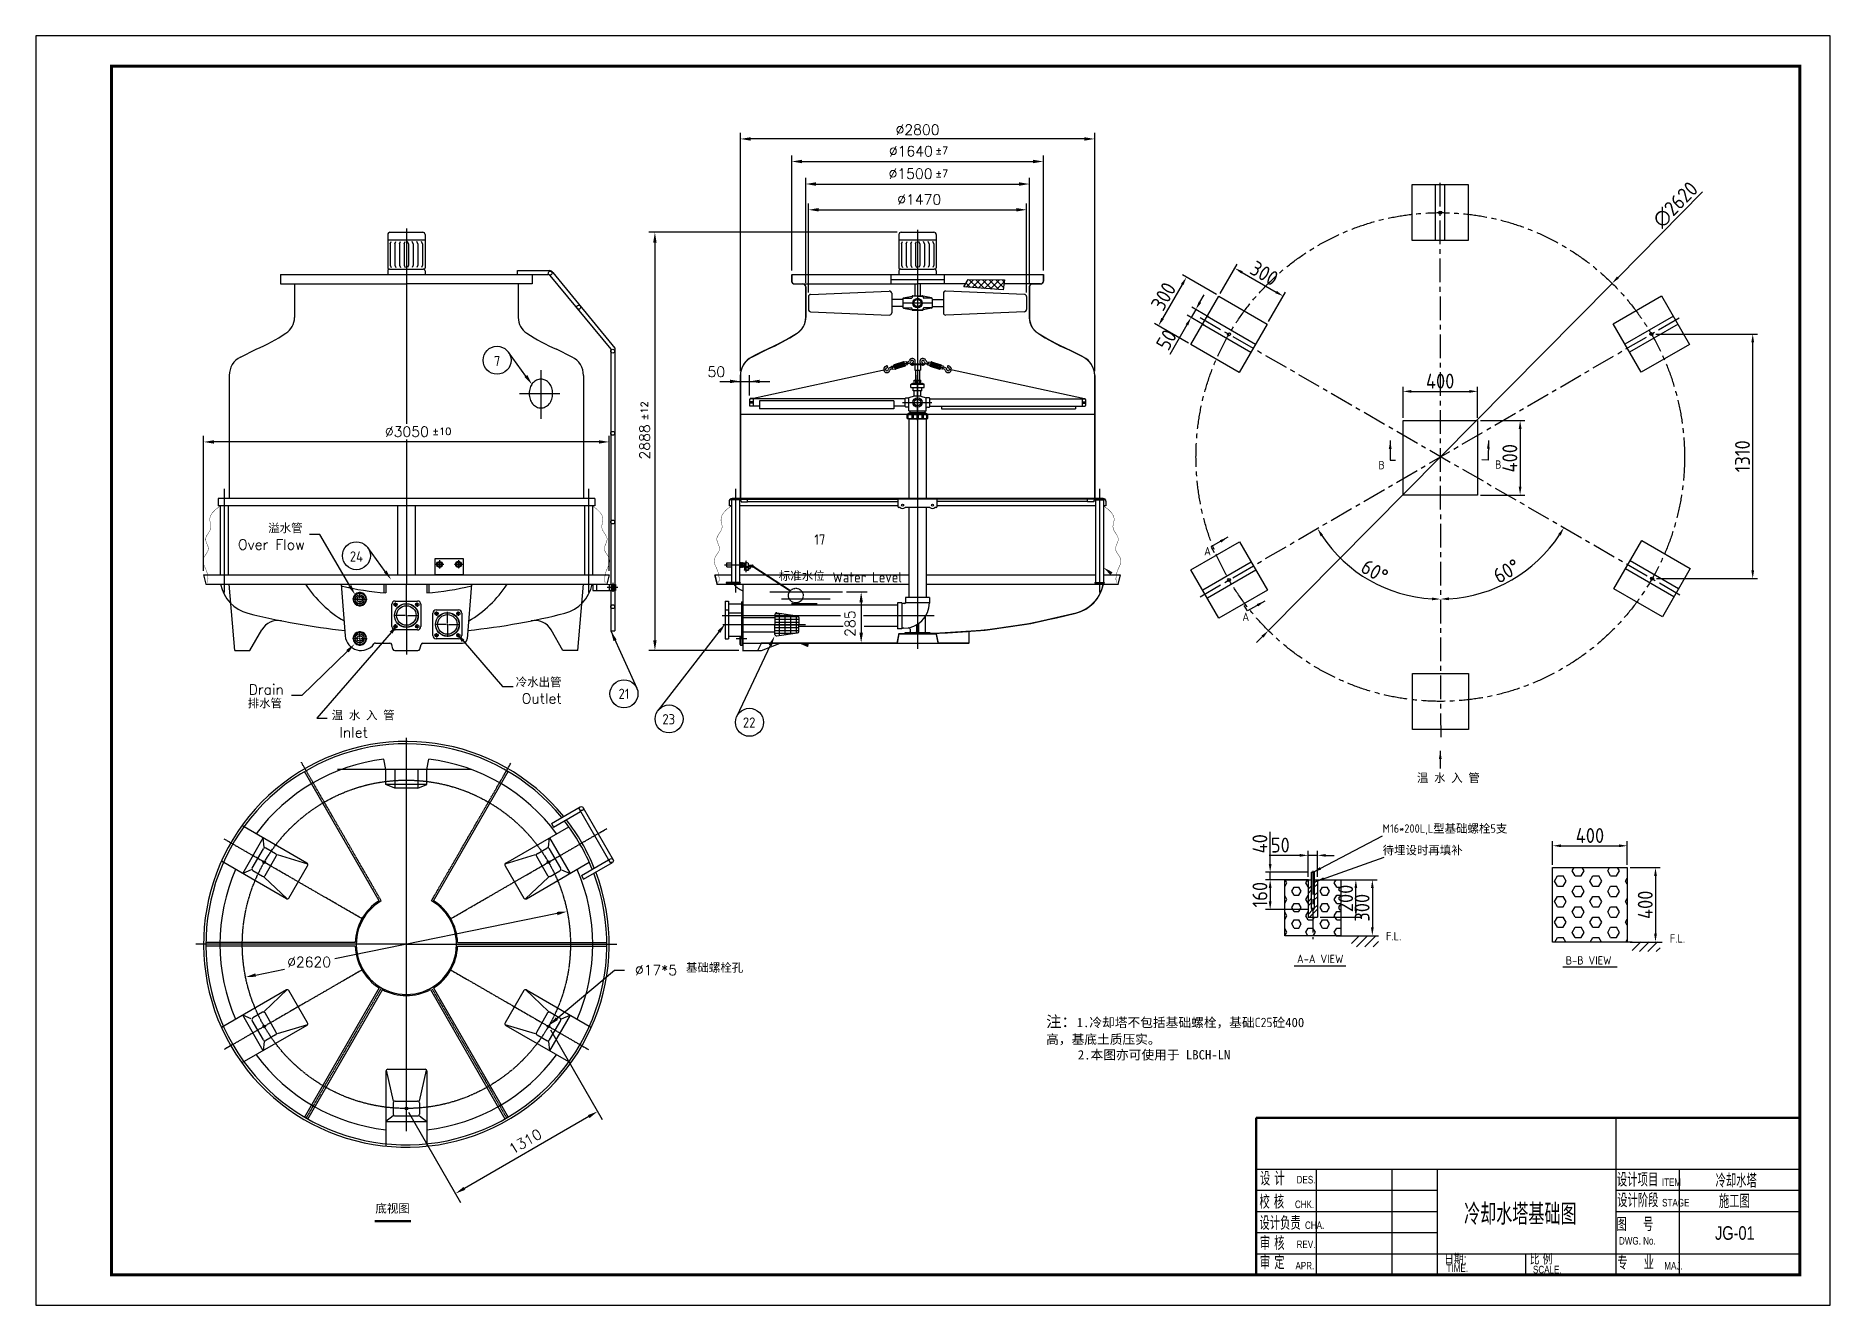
# Model space of a CAD drawing. Extents: x 35568 to 61186, y -11062 to 6868.
# Drawn here: x 35568 to 45191, y 64 to 6868 of the extents above; entities that cross this region are included whole.
import ezdxf
from ezdxf.enums import TextEntityAlignment as Align

# ---------------------------------------------------------------- set-up
doc = ezdxf.new("R2010")
doc.units = 0
doc.header["$LTSCALE"] = 4
for name, pattern in [('CENTER', [50.8, 31.75, -6.35, 6.35, -6.35]), ('DASHDOT', [2.2, 2, -0.1, 0, -0.1]), ('HIDDEN', [0.375, 0.25, -0.125])]:
    doc.linetypes.add(name, pattern=pattern)
doc.layers.get('0').update_dxf_attribs({"linetype": 'CONTINUOUS'})
doc.layers.get('DEFPOINTS').update_dxf_attribs({"linetype": 'CONTINUOUS'})
for name, color, linetype in [('C', 1, 'DASHDOT'), ('D', 7, 'CONTINUOUS'), ('HA', 6, 'CONTINUOUS'), ('HI', 2, 'HIDDEN'), ('PUB_TITLE', 4, 'CONTINUOUS'), ('TUKUANG', 2, 'CONTINUOUS'), ('中心线', 6, 'CENTER'), ('标注', 6, 'CONTINUOUS'), ('结构', 7, 'CONTINUOUS')]:
    doc.layers.add(name, color=color, linetype=linetype)
doc.styles.add('FSD', font='mon.shx', dxfattribs={"width": 0.8, "bigfont": 'fsd.shx'})
doc.styles.add('ROMANS', font='romans', dxfattribs={"bigfont": 'china'})
doc.styles.get("Standard").update_dxf_attribs({"font": 'ISOCP'})
doc.dimstyles.new('ISO-25', dxfattribs={"dimtxt": 80, "dimasz": 45, "dimexe": 25, "dimexo": 15, "dimgap": 15, "dimtad": 1, "dimdec": 0, "dimdsep": 46, "dimtxsty": 'Standard', "dimcen": 2.5, "dimclrd": 256, "dimclrt": 7, "dimadec": 0, "dimazin": 0, "dimtfac": 1, "dimtdec": 0, "dimtmove": 0, "dimatfit": 3, "dimfxl": 0, "dimtolj": 1, "dimtzin": 0, "dimarcsym": 0})
doc.dimstyles.get("Standard").update_dxf_attribs({"dimtxt": 2.5, "dimasz": 2.5, "dimexe": 1.25, "dimexo": 0.625, "dimtad": 1, "dimdec": 4, "dimdsep": 46, "dimlunit": 6, "dimtxsty": 'Standard', "dimcen": 2.5, "dimadec": 0, "dimazin": 0, "dimtfac": 1, "dimtdec": 4, "dimtmove": 0, "dimatfit": 3, "dimfxl": 0, "dimtolj": 1, "dimtzin": 0, "dimarcsym": 0})

msp = doc.modelspace()

# ---------------------------------------------------------------- texts
at = {"color": 7}
msp.add_text('标准水位', height=45, dxfattribs=at).set_placement((39552.5, 3973.9), align=Align.MIDDLE_LEFT)
at = {"layer": 'D', "style": 'ROMANS'}
for s, height, p in [('%%C2800', 55, (40178.3, 6337.7)), ('%%c1640', 55, (40142.2, 6222.6)), ('%%p7', 38.5, (40391.7, 6234.4)), ('%%c1500', 55, (40140.9, 6101.8)), ('%%p7', 38.5, (40391.7, 6111.1)), ('%%c1470', 55, (40187.6, 5963.7)), ('50', 55, (39170, 5040.6)), ('%%C3050', 55, (37439.5, 4719.2)), ('%%p10', 38.5, (37693.3, 4729.4)), ('Over Flow', 55, (36651.5, 4114)), ('Drain', 55, (36708.9, 3337.1)), ('Outlet', 55, (38173.3, 3288.6)), ('Inlet', 55, (37195.3, 3106.8)), ('%%c2620', 55, (36915.3, 1875.9)), ('%%c17*5', 55, (38780.4, 1832.6))]:
    msp.add_text(s, height=height, dxfattribs=at).set_placement(p)
at = {"layer": 'D'}
for s, p in [('7', (38041.4, 5125.7)), ('24', (37287, 4077.7)), ('21', (38721.8, 3341.4)), ('23', (38962, 3205.2)), ('22', (39393.2, 3187.2))]:
    msp.add_text(s, height=55, dxfattribs=at).set_placement(p, align=Align.MIDDLE)
at = {"layer": 'D', "style": 'ROMANS'}
for s, height, rotation, p in [('%%P12', 38.5, 90, (38850.2, 4807.5)), ('2888', 55, 90, (38860.2, 4597.5)), ('285', 55, 90, (39962, 3646.6)), ('1310', 55, 30, (38124.2, 870.9))]:
    msp.add_text(s, height=height, rotation=rotation, dxfattribs=at).set_placement(p)
at = {"layer": 'D'}
for s, p in [('17', (39742.5, 4140.9)), ('Water Level', (39840.6, 3938.7))]:
    msp.add_text(s, height=55, dxfattribs=at).set_placement(p)
at = {"layer": 'TUKUANG', "style": 'FSD', "width": 0.8}
for s, height, p in [('设 计', 72.9, (42132.7, 706)), ('设计项目', 72.9, (44047.1, 700)), ('DES.', 40.5, (42329.3, 716.6)), ('ITEM', 40.5, (44288.1, 703.2)), ('校 核', 72.9, (42130, 581)), ('CHK.', 40.5, (42320.2, 584.4)), ('设计阶段', 72.9, (44048.2, 589.3)), ('STAGE', 40.5, (44289.5, 593.2)), ('设计负责', 72.9, (42129.7, 467.7)), ('CHA.', 40.5, (42374.2, 472.4)), ('图    号', 72.9, (44044.7, 460.8)), ('审 核', 72.9, (42132.2, 359.5)), ('REV.', 40.5, (42329.3, 370.1)), ('DWG. No.', 40.5, (44058, 388.7)), ('审 定', 72.9, (42132.2, 256.2)), ('APR.', 40.5, (42323, 255.5)), ('日期:', 56.7, (43120.7, 282.8)), ('比 例', 56.7, (43579.4, 281.6)), ('专    业', 72.9, (44049, 254.7)), ('MAJ.', 40.5, (44301.2, 255.1)), ('TIME.', 40.5, (43133.4, 242.2)), ('SCALE.', 40.5, (43596.9, 234.6))]:
    msp.add_text(s, height=height, dxfattribs=at).set_placement(p)
for s, height, p in [('冷却水塔', 72.9, (44686.7, 694.8)), ('冷却水塔基础图', 113.4, (43529.1, 494.7)), ('施工图', 72.9, (44677, 584.8)), ('JG-01', 72.9, (44679.6, 414.3))]:
    msp.add_text(s, height=height, dxfattribs=at).set_placement(p, align=Align.CENTER)
at = {"layer": '标注', "color": 7, "attachment_point": 1}
for s, insert, char_height, width in [('B', (42768, 4590.1), 45, 96.15), ('B', (43393.6, 4592.9), 45, 96.15), ('{\\fSimSun|b0|i0|c134|p2;溢水管}', (36813.8, 4252.1), 45, 635.455), ('A', (41833.4, 4128.8), 45, 56.841), ('A', (42038.4, 3777.3), 45, 56.841), ('{\\fSimSun|b0|i0|c134|p2;冷水出管}', (38141.2, 3426.8), 45, 635.455), ('{\\fSimSun|b0|i0|c134|p2;排水管}', (36703.7, 3313.5), 45, 635.455), ('{\\f宋体|b0|i0|c134|p2;温 水 入 管}', (37154.3, 3249.2), 45, 635.455), ('{\\f宋体|b0|i0|c134|p2;温 水 入 管}', (42974.7, 2913.3), 45, 635.455), ('M16*200L,L{\\f宋体|b0|i0|c134|p2;型基础螺栓}5{\\f宋体|b0|i0|c134|p2;支}', (42790.4, 2641.7), 45, 729.168), ('{\\f宋体|b0|i0|c134|p2;待埋设时再填补}', (42790.4, 2525.3), 45, 646.448), ('F.L.', (42808.8, 2064.5), 45, 203.099), ('F.L.', (44331.1, 2052.6), 45, 203.099), ('A-A VIEW', (42331, 1942.7), 45, 375.832), ('B-B VIEW', (43772.4, 1934.9), 45, 375.832), ('{\\fSimSun|b0|i0|c134|p2;基础螺栓孔}', (39054.4, 1895.9), 45, 635.455), ('{\\fSimSun|b0|i0|c134|p2;注：\\H0.8333x;1.冷却塔不包括基础螺栓，基础\\Fisocp.shx|c0;C25\\fSimSun|b0|i0|c134|p2;砼400高，基底土质压实。\\P     2.本图亦可使用于 LBCH-LN}', (40986.1, 1614.5), 60, 1463.802), ('{\\fSimSun|b0|i0|c134|p2;底视图}', (37388.9, 604.9), 45, 635.455)]:
    msp.add_mtext(s, dxfattribs=dict(at, insert=insert, char_height=char_height, width=width))

# ---------------------------------------------------------------- blocks, each defined once
blk = doc.blocks.new('*D1')
at = {"layer": 'DEFPOINTS', "color": 0}
for p in [(43300.2, 4962.7), (42900.2, 4806.6), (43300.2, 4806.6)]:
    blk.add_point(p, dxfattribs=at)
at = {"layer": '标注', "color": 0, "lineweight": -2}
for p, q in [((42900.2, 4821.6), (42900.2, 4987.7)), ((43300.2, 4821.6), (43300.2, 4987.7))]:
    blk.add_line(p, q, dxfattribs=at)
at = {"layer": '标注', "lineweight": -2}
blk.add_line((42945.2, 4962.7), (43255.2, 4962.7), dxfattribs=at)
at = {"layer": '标注'}
for points in [[(42945.2, 4970.2), (42945.2, 4955.2), (42900.2, 4962.7)], [(43255.2, 4970.2), (43255.2, 4955.2), (43300.2, 4962.7)]]:
    blk.add_solid(points, dxfattribs=at)
at = {"layer": '标注', "color": 7, "insert": (43099.1, 5017.7), "char_height": 80, "attachment_point": 5}
blk.add_mtext('\\A1;400', dxfattribs=at)
blk = doc.blocks.new('*D2')
at = {"layer": 'DEFPOINTS', "color": 0}
for p in [(43300.2, 4806.6), (43300.2, 4406.6), (43528, 4406.6)]:
    blk.add_point(p, dxfattribs=at)
at = {"layer": '标注', "color": 0, "lineweight": -2}
for p, q in [((43315.2, 4806.6), (43553, 4806.6)), ((43315.2, 4406.6), (43553, 4406.6))]:
    blk.add_line(p, q, dxfattribs=at)
at = {"layer": '标注', "lineweight": -2}
blk.add_line((43528, 4761.6), (43528, 4451.6), dxfattribs=at)
at = {"layer": '标注'}
for points in [[(43520.5, 4761.6), (43535.5, 4761.6), (43528, 4806.6)], [(43520.5, 4451.6), (43535.5, 4451.6), (43528, 4406.6)]]:
    blk.add_solid(points, dxfattribs=at)
at = {"layer": '标注', "color": 7, "insert": (43473, 4604.2), "char_height": 80, "attachment_point": 5, "rotation": 90}
blk.add_mtext('\\A1;400', dxfattribs=at)
blk = doc.blocks.new('*D3')
at = {"layer": 'DEFPOINTS', "color": 0}
for p in [(41763.5, 5358.6), (41846.8, 5310.5), (41871.8, 5353.8)]:
    blk.add_point(p, dxfattribs=at)
at = {"layer": '标注', "lineweight": -2}
for p, q in [((41788.5, 5401.9), (41763.5, 5358.6)), ((41811, 5440.9), (41833.5, 5479.9)), ((41741, 5319.6), (41649.2, 5160.7))]:
    blk.add_line(p, q, dxfattribs=at)
at = {"layer": '标注', "color": 0, "lineweight": -2}
for p, q in [((41858.8, 5361.3), (41766.8, 5414.4)), ((41833.8, 5318), (41741.8, 5371.1))]:
    blk.add_line(p, q, dxfattribs=at)
at = {"layer": '标注'}
for points in [[(41804.5, 5444.6), (41817.5, 5437.1), (41788.5, 5401.9)], [(41734.5, 5323.4), (41747.5, 5315.9), (41763.5, 5358.6)]]:
    blk.add_solid(points, dxfattribs=at)
at = {"layer": '标注', "color": 7, "insert": (41631.1, 5239.3), "char_height": 80, "attachment_point": 5, "rotation": 60}
blk.add_mtext('\\A1;50', dxfattribs=at)
blk = doc.blocks.new('*D4')
at = {"layer": 'DEFPOINTS', "color": 0}
for p in [(42540.8, 2344.5), (42540.8, 2044.5), (42735.5, 2044.5)]:
    blk.add_point(p, dxfattribs=at)
at = {"layer": '标注', "color": 0, "lineweight": -2}
for p, q in [((42555.8, 2344.5), (42760.5, 2344.5)), ((42555.8, 2044.5), (42760.5, 2044.5))]:
    blk.add_line(p, q, dxfattribs=at)
at = {"layer": '标注', "lineweight": -2}
blk.add_line((42735.5, 2299.5), (42735.5, 2089.5), dxfattribs=at)
at = {"layer": '标注'}
for points in [[(42728, 2299.5), (42743, 2299.5), (42735.5, 2344.5)], [(42728, 2089.5), (42743, 2089.5), (42735.5, 2044.5)]]:
    blk.add_solid(points, dxfattribs=at)
at = {"layer": '标注', "color": 7, "insert": (42680.5, 2194.5), "char_height": 80, "attachment_point": 5, "rotation": 90}
blk.add_mtext('\\A1;300', dxfattribs=at)
blk = doc.blocks.new('*D5')
at = {"layer": 'DEFPOINTS', "color": 0}
for p in [(42540.8, 2344.5), (42647.1, 2344.5), (42440.8, 2144.5)]:
    blk.add_point(p, dxfattribs=at)
at = {"layer": '标注', "color": 0, "lineweight": -2}
for p, q in [((42555.8, 2344.5), (42672.1, 2344.5)), ((42455.8, 2144.5), (42672.1, 2144.5))]:
    blk.add_line(p, q, dxfattribs=at)
at = {"layer": '标注', "lineweight": -2}
blk.add_line((42647.1, 2189.5), (42647.1, 2299.5), dxfattribs=at)
at = {"layer": '标注'}
for points in [[(42639.6, 2299.5), (42654.6, 2299.5), (42647.1, 2344.5)], [(42639.6, 2189.5), (42654.6, 2189.5), (42647.1, 2144.5)]]:
    blk.add_solid(points, dxfattribs=at)
at = {"layer": '标注', "color": 7, "insert": (42592.1, 2244.5), "char_height": 80, "attachment_point": 5, "rotation": 90}
blk.add_mtext('\\A1;200', dxfattribs=at)
blk = doc.blocks.new('*D6')
at = {"layer": 'DEFPOINTS', "color": 0}
for p in [(42390.8, 2475.4), (42390.8, 2344.5), (42440.8, 2344.5)]:
    blk.add_point(p, dxfattribs=at)
at = {"layer": '标注', "lineweight": -2}
for p, q in [((42345.8, 2475.4), (42182.8, 2475.4)), ((42440.8, 2475.4), (42390.8, 2475.4)), ((42485.8, 2475.4), (42530.8, 2475.4))]:
    blk.add_line(p, q, dxfattribs=at)
at = {"layer": '标注', "color": 0, "lineweight": -2}
for p, q in [((42390.8, 2359.5), (42390.8, 2500.4)), ((42440.8, 2359.5), (42440.8, 2500.4))]:
    blk.add_line(p, q, dxfattribs=at)
at = {"layer": '标注'}
for points in [[(42345.8, 2482.9), (42345.8, 2467.9), (42390.8, 2475.4)], [(42485.8, 2482.9), (42485.8, 2467.9), (42440.8, 2475.4)]]:
    blk.add_solid(points, dxfattribs=at)
at = {"layer": '标注', "color": 7, "insert": (42241.8, 2530.4), "char_height": 80, "attachment_point": 5}
blk.add_mtext('\\A1;50', dxfattribs=at)
blk = doc.blocks.new('*D7')
at = {"layer": 'DEFPOINTS', "color": 0}
for p in [(42187.5, 2384.5), (42407.8, 2384.5), (42407.8, 2344.5)]:
    blk.add_point(p, dxfattribs=at)
at = {"layer": '标注', "lineweight": -2}
for p, q in [((42187.5, 2429.5), (42187.5, 2600.6)), ((42187.5, 2344.5), (42187.5, 2384.5)), ((42187.5, 2299.5), (42187.5, 2254.5))]:
    blk.add_line(p, q, dxfattribs=at)
at = {"layer": '标注', "color": 0, "lineweight": -2}
for p, q in [((42392.8, 2384.5), (42162.5, 2384.5)), ((42392.8, 2344.5), (42162.5, 2344.5))]:
    blk.add_line(p, q, dxfattribs=at)
at = {"layer": '标注'}
for points in [[(42180, 2429.5), (42195, 2429.5), (42187.5, 2384.5)], [(42180, 2299.5), (42195, 2299.5), (42187.5, 2344.5)]]:
    blk.add_solid(points, dxfattribs=at)
at = {"layer": '标注', "color": 7, "insert": (42132.5, 2537.5), "char_height": 80, "attachment_point": 5, "rotation": 90}
blk.add_mtext('\\A1;40', dxfattribs=at)
blk = doc.blocks.new('*D8')
at = {"layer": 'DEFPOINTS', "color": 0}
for p in [(42289.5, 2344.5), (42187.5, 2184.5), (42409.8, 2184.5)]:
    blk.add_point(p, dxfattribs=at)
at = {"layer": '标注', "color": 0, "lineweight": -2}
for p, q in [((42274.5, 2344.5), (42162.5, 2344.5)), ((42394.8, 2184.5), (42162.5, 2184.5))]:
    blk.add_line(p, q, dxfattribs=at)
at = {"layer": '标注', "lineweight": -2}
blk.add_line((42187.5, 2299.5), (42187.5, 2229.5), dxfattribs=at)
at = {"layer": '标注'}
for points in [[(42180, 2299.5), (42195, 2299.5), (42187.5, 2344.5)], [(42180, 2229.5), (42195, 2229.5), (42187.5, 2184.5)]]:
    blk.add_solid(points, dxfattribs=at)
at = {"layer": '标注', "color": 7, "insert": (42132.5, 2264.5), "char_height": 80, "attachment_point": 5, "rotation": 90}
blk.add_mtext('\\A1;160', dxfattribs=at)
blk = doc.blocks.new('*D9')
at = {"layer": 'DEFPOINTS', "color": 0}
for p in [(44102.5, 2410.2), (44102.5, 2010.2), (44254.1, 2010.2)]:
    blk.add_point(p, dxfattribs=at)
at = {"layer": '标注', "color": 0, "lineweight": -2}
for p, q in [((44117.5, 2410.2), (44279.1, 2410.2)), ((44117.5, 2010.2), (44279.1, 2010.2))]:
    blk.add_line(p, q, dxfattribs=at)
at = {"layer": '标注', "lineweight": -2}
blk.add_line((44254.1, 2365.2), (44254.1, 2055.2), dxfattribs=at)
at = {"layer": '标注'}
for points in [[(44246.6, 2365.2), (44261.6, 2365.2), (44254.1, 2410.2)], [(44246.6, 2055.2), (44261.6, 2055.2), (44254.1, 2010.2)]]:
    blk.add_solid(points, dxfattribs=at)
at = {"layer": '标注', "color": 7, "insert": (44199.1, 2210.2), "char_height": 80, "attachment_point": 5, "rotation": 90}
blk.add_mtext('\\A1;400', dxfattribs=at)
blk = doc.blocks.new('*D10')
at = {"layer": 'DEFPOINTS', "color": 0}
for p in [(44102.5, 2526.7), (43702.5, 2410.2), (44102.5, 2410.2)]:
    blk.add_point(p, dxfattribs=at)
at = {"layer": '标注', "color": 0, "lineweight": -2}
for p, q in [((43702.5, 2425.2), (43702.5, 2551.7)), ((44102.5, 2425.2), (44102.5, 2551.7))]:
    blk.add_line(p, q, dxfattribs=at)
at = {"layer": '标注', "lineweight": -2}
blk.add_line((43747.5, 2526.7), (44057.5, 2526.7), dxfattribs=at)
at = {"layer": '标注'}
for points in [[(43747.5, 2534.2), (43747.5, 2519.2), (43702.5, 2526.7)], [(44057.5, 2534.2), (44057.5, 2519.2), (44102.5, 2526.7)]]:
    blk.add_solid(points, dxfattribs=at)
at = {"layer": '标注', "color": 7, "insert": (43902.5, 2581.7), "char_height": 80, "attachment_point": 5}
blk.add_mtext('\\A1;400', dxfattribs=at)
blk = doc.blocks.new('*D11')
at = {"layer": 'DEFPOINTS', "color": 0}
for p in [(44021.3, 5541.9), (42178, 3680)]:
    blk.add_point(p, dxfattribs=at)
at = {"layer": '标注', "lineweight": -2}
for p, q in [((44506.7, 6032.2), (44053, 5573.9)), ((42178, 3680), (44021.3, 5541.9)), ((42146.4, 3648), (42114.7, 3616))]:
    blk.add_line(p, q, dxfattribs=at)
at = {"layer": '标注'}
for points in [[(44047.7, 5579.1), (44058.3, 5568.6), (44021.3, 5541.9)], [(42141, 3653.3), (42151.7, 3642.7), (42178, 3680)]]:
    blk.add_solid(points, dxfattribs=at)
at = {"layer": '标注', "color": 7, "insert": (44361.4, 5963.5), "char_height": 80, "attachment_point": 5, "rotation": 45.2869}
blk.add_mtext('\\A1;∅2620', dxfattribs=at)
blk = doc.blocks.new('*D12')
at = {"layer": 'DEFPOINTS', "color": 0}
for p in [(44240.8, 5270.2), (44775.6, 5270.2), (44243.9, 3958.9)]:
    blk.add_point(p, dxfattribs=at)
at = {"layer": '标注', "color": 0, "lineweight": -2}
for p, q in [((44255.8, 5270.2), (44800.6, 5270.2)), ((44258.9, 3958.9), (44800.6, 3958.9))]:
    blk.add_line(p, q, dxfattribs=at)
at = {"layer": '标注', "lineweight": -2}
blk.add_line((44775.6, 4003.9), (44775.6, 5225.2), dxfattribs=at)
at = {"layer": '标注'}
for points in [[(44768.1, 5225.2), (44783.1, 5225.2), (44775.6, 5270.2)], [(44768.1, 4003.9), (44783.1, 4003.9), (44775.6, 3958.9)]]:
    blk.add_solid(points, dxfattribs=at)
at = {"layer": '标注', "color": 7, "insert": (44720.6, 4614.6), "char_height": 80, "attachment_point": 5, "rotation": 90}
blk.add_mtext('\\A1;1310', dxfattribs=at)
blk = doc.blocks.new('*D13')
at = {"layer": 'DEFPOINTS', "color": 0}
for p in [(41912, 5473.8), (42257.9, 5472.9), (42171.8, 5323.8)]:
    blk.add_point(p, dxfattribs=at)
at = {"layer": '标注', "color": 0, "lineweight": -2}
for p, q in [((41919.5, 5486.8), (42010.6, 5644.6)), ((42179.3, 5336.8), (42270.4, 5494.6))]:
    blk.add_line(p, q, dxfattribs=at)
at = {"layer": '标注', "lineweight": -2}
blk.add_line((42037.1, 5600.4), (42218.9, 5495.4), dxfattribs=at)
at = {"layer": '标注'}
for points in [[(42040.8, 5606.9), (42033.3, 5593.9), (41998.1, 5622.9)], [(42222.7, 5501.9), (42215.2, 5488.9), (42257.9, 5472.9)]]:
    blk.add_solid(points, dxfattribs=at)
at = {"layer": '标注', "color": 7, "insert": (42155.5, 5595.6), "char_height": 80, "attachment_point": 5, "rotation": 330}
blk.add_mtext('\\A1;300', dxfattribs=at)
blk = doc.blocks.new('*D14')
at = {"layer": 'DEFPOINTS', "color": 0}
for p in [(41912, 5473.8), (41588.1, 5314.4), (41762, 5214)]:
    blk.add_point(p, dxfattribs=at)
at = {"layer": '标注', "color": 0, "lineweight": -2}
for p, q in [((41899, 5481.3), (41716.5, 5586.7)), ((41749, 5221.5), (41566.5, 5326.9))]:
    blk.add_line(p, q, dxfattribs=at)
at = {"layer": '标注', "lineweight": -2}
blk.add_line((41715.6, 5535.3), (41610.6, 5353.4), dxfattribs=at)
at = {"layer": '标注'}
for points in [[(41709.1, 5539), (41722.1, 5531.5), (41738.1, 5574.2)], [(41604.1, 5357.1), (41617.1, 5349.6), (41588.1, 5314.4)]]:
    blk.add_solid(points, dxfattribs=at)
at = {"layer": '标注', "color": 7, "insert": (41615.5, 5471.8), "char_height": 80, "attachment_point": 5, "rotation": 60}
blk.add_mtext('\\A1;300', dxfattribs=at)
blk = doc.blocks.new('*D15')
at = {"layer": 'DEFPOINTS', "color": 0}
for p in [(43097.4, 6198.2), (44387.3, 5360.3), (42611.6, 4025.8), (41812.1, 3861.6), (43102, 3218.7)]:
    blk.add_point(p, dxfattribs=at)
at = {"layer": '标注', "lineweight": -2}
blk.add_arc((43099.8, 4611), 762.1, 213.58115, 266.7037, dxfattribs=at)
at = {"layer": '标注'}
for points in [[(42458.5, 4185.5), (42471.3, 4193.4), (42441.1, 4227.7)], [(43056.2, 3857.7), (43055.8, 3842.7), (43101, 3848.9)]]:
    blk.add_solid(points, dxfattribs=at)
at = {"layer": '标注', "color": 7, "insert": (42747.8, 3997.8), "char_height": 80, "attachment_point": 5, "rotation": 330.14243}
blk.add_mtext('\\A1;60°', dxfattribs=at)
blk = doc.blocks.new('*D16')
at = {"layer": 'DEFPOINTS', "color": 0}
for p in [(43097.4, 6198.2), (41811.2, 5358.8), (43362.4, 3895.7), (44391.6, 3869), (43102, 3218.7)]:
    blk.add_point(p, dxfattribs=at)
at = {"layer": '标注', "lineweight": -2}
blk.add_arc((43099.8, 4614.8), 765.6, 273.45565, 326.63161, dxfattribs=at)
at = {"layer": '标注'}
for points in [[(43732.8, 4197.7), (43745.6, 4189.8), (43762.8, 4232.1)], [(43146.2, 3843.2), (43145.7, 3858.2), (43101, 3849.3)]]:
    blk.add_solid(points, dxfattribs=at)
at = {"layer": '标注', "color": 7, "insert": (43455.6, 3999.8), "char_height": 80, "attachment_point": 5, "rotation": 30.04363}
blk.add_mtext('\\A1;60°', dxfattribs=at)
blk = doc.blocks.new('LI-6')
for p, q in [((-35.8, 4), (-32.8, 4)), ((-4, 35.8), (-4, 32.8)), ((4, 35.8), (4, 32.8)), ((35.8, 4), (32.8, 4)), ((-35.8, -4), (-32.8, -4)), ((-4, -35.8), (-4, -32.8)), ((4, -35.8), (4, -32.8)), ((35.8, -4), (32.8, -4))]:
    blk.add_line(p, q)
for radius in [33, 15]:
    blk.add_circle((0, 0), radius)
for start, end in [(96.37937, 173.62063), (6.37937, 83.62063), (186.37937, 263.62063), (276.37937, 353.62063)]:
    blk.add_arc((0, 0), 36, start, end)
at = {"layer": 'C'}
for p, q in [((-6, 0), (-39, 0)), ((-3, 0), (3, 0)), ((0, 6), (0, 39)), ((0, -3), (0, 3)), ((6, 0), (39, 0)), ((0, -6), (0, -39))]:
    blk.add_line(p, q, dxfattribs=at)
blk = doc.blocks.new('LI-9')
for p, q in [((-100, 215), (-100, 36)), ((-88, 227), (88, 227)), ((100, 215), (100, 36)), ((-100, 187), (100, 187)), ((-86.6, 164.6), (-81.3, 177.4)), ((-86.6, 164.6), (-86.6, 51)), ((-61.6, 164.6), (-56.3, 177.4)), ((-61.6, 164.6), (-61.6, 51)), ((-36.6, 164.6), (-31.3, 177.4)), ((-36.6, 164.6), (-36.6, 51)), ((-11.6, 164.6), (-6.3, 177.4)), ((-11.6, 164.6), (-11.6, 51)), ((11.6, 164.6), (6.3, 177.4)), ((11.6, 164.6), (11.6, 51)), ((36.6, 164.6), (31.3, 177.4)), ((36.6, 164.6), (36.6, 51)), ((61.6, 164.6), (56.3, 177.4)), ((61.6, 164.6), (61.6, 51)), ((86.6, 164.6), (81.3, 177.4)), ((86.6, 164.6), (86.6, 51)), ((-100, 20), (-100, 0)), ((-90, 30), (90, 30)), ((-86.6, 51), (-81.3, 38.3)), ((-61.6, 51), (-56.3, 38.3)), ((-36.6, 51), (-31.3, 38.3)), ((-11.6, 51), (-6.3, 38.3)), ((11.6, 51), (6.3, 38.3)), ((36.6, 51), (31.3, 38.3)), ((61.6, 51), (56.3, 38.3)), ((86.6, 51), (81.3, 38.3)), ((100, 20), (100, 0))]:
    blk.add_line(p, q)
for centre, radius, start, end in [((-88, 215), 12, 90, 180), ((88, 215), 12, 0, 90), ((-94, 36), 6, 180, 270), ((-90, 20), 10, 90, 180), ((90, 20), 10, 0, 90), ((94, 36), 6, 270, 360)]:
    blk.add_arc(centre, radius, start, end)
blk = doc.blocks.new('LI-3')
for p, q in [((-77.5, -60), (-77.5, 60)), ((-60, 77.5), (60, 77.5)), ((77.5, 60), (77.5, -60)), ((60, -77.5), (-60, -77.5))]:
    blk.add_line(p, q)
for centre, radius in [((-58.3, 58.3), 8.5), ((0, 0), 64), ((0, 0), 52.5), ((58.3, 58.3), 8.5), ((-58.3, -58.3), 8.5), ((58.3, -58.3), 8.5)]:
    blk.add_circle(centre, radius)
for centre, start, end in [((-60, 60), 90, 180), ((60, 60), 0, 90), ((-60, -60), 180, 270), ((60, -60), 270, 0)]:
    blk.add_arc(centre, 17.5, start, end)
at = {"layer": 'C'}
for p, q in [((-64.3, 58.3), (-69.8, 58.3)), ((-6, 0), (-67, 0)), ((-61.3, 58.3), (-55.3, 58.3)), ((-58.3, 64.3), (-58.3, 69.8)), ((-58.3, 55.3), (-58.3, 61.3)), ((-58.3, 52.3), (-58.3, 46.8)), ((-52.3, 58.3), (-46.8, 58.3)), ((-3, 0), (3, 0)), ((0, 6), (0, 67)), ((0, -3), (0, 3)), ((6, 0), (67, 0)), ((52.3, 58.3), (46.8, 58.3)), ((55.3, 58.3), (61.3, 58.3)), ((58.3, 64.3), (58.3, 69.8)), ((58.3, 55.3), (58.3, 61.3)), ((58.3, 52.3), (58.3, 46.8)), ((64.3, 58.3), (69.8, 58.3)), ((-64.3, -58.3), (-69.8, -58.3)), ((-61.3, -58.3), (-55.3, -58.3)), ((-58.3, -52.3), (-58.3, -46.8)), ((-58.3, -61.3), (-58.3, -55.3)), ((-58.3, -64.3), (-58.3, -69.8)), ((-52.3, -58.3), (-46.8, -58.3)), ((0, -6), (0, -67)), ((52.3, -58.3), (46.8, -58.3)), ((55.3, -58.3), (61.3, -58.3)), ((58.3, -52.3), (58.3, -46.8)), ((58.3, -61.3), (58.3, -55.3)), ((58.3, -64.3), (58.3, -69.8)), ((64.3, -58.3), (69.8, -58.3))]:
    blk.add_line(p, q, dxfattribs=at)
blk = doc.blocks.new('LI-13')
for p, q in [((-106.8, 0), (-106.8, -32)), ((-86.8, 0), (-86.8, -32)), ((-20, 0), (-20, -32)), ((-8, 0), (-8, -32)), ((-4, 0), (-4, -32)), ((4, 0), (4, -32)), ((8, 0), (8, -32)), ((15, 0), (15, -32)), ((-106.8, -32), (15, -32))]:
    blk.add_line(p, q)
at = {"layer": 'C'}
for p, q in [((0, 8.4), (0, -40)), ((26.8, -16), (-29.7, -16))]:
    blk.add_line(p, q, dxfattribs=at)
blk = doc.blocks.new('LI-4')
for p, q in [((-25, 446), (-25, 450)), ((-25, 450), (65, 450)), ((25, 446), (-25, 446)), ((-21.5, 446), (-21.5, 4)), ((21.5, 446), (21.5, 4)), ((25, 446), (25, 450)), ((30, 440), (30, 441)), ((35, 435), (65, 435)), ((65, 435), (65, 450)), ((-25, 4), (-25, 0)), ((25, 4), (-25, 4)), ((25, 0), (-25, 0)), ((25, 4), (25, 0))]:
    blk.add_line(p, q)
for centre, start, end in [((25, 441), 0, 90), ((35, 440), 180, 270)]:
    blk.add_arc(centre, 5, start, end)
at = {"layer": 'C'}
blk.add_line((0, 505.5), (0, -51.2), dxfattribs=at)
blk = doc.blocks.new('LI-11')
for p, q in [((-31, 84.7), (-31, 98.2)), ((-31, 84.7), (31, 84.7)), ((-28.5, 100.7), (28.5, 100.7)), ((-26, 100.7), (-26, 101.2)), ((-23.5, 103.7), (23.5, 103.7)), ((-20, 68.7), (-20, 84.7)), ((-15, 103.7), (-15, 118.7)), ((-15, 118.7), (15, 118.7)), ((-7.5, 118.7), (-7.5, 103.7)), ((7.5, 118.7), (7.5, 103.7)), ((15, 103.7), (15, 118.7)), ((20, 68.7), (20, 84.7)), ((26, 100.7), (26, 101.2)), ((31, 84.7), (31, 98.2)), ((-784, 28.8), (-784, 1.6)), ((-57.5, 31.8), (-781, 31.8)), ((-780, 32.8), (-780, 31.8)), ((-767, 32.8), (-780, 32.8)), ((-767, 18), (-780, 18)), ((-780, 18), (-780, 17)), ((-767, 17), (-780, 17)), ((-767, 15.8), (-780, 15.8)), ((-780, 15.8), (-780, 14.8)), ((-767, 14.8), (-780, 14.8)), ((-767, 13.3), (-780, 13.3)), ((-780, 13.3), (-780, 12.3)), ((-767, 12.3), (-780, 12.3)), ((-767, 32.8), (-767, -2.5)), ((-111.2, 21.9), (-736.8, 21.9)), ((-736.8, 21.9), (-736.8, -14.5)), ((-111.2, 21.9), (-111.2, -14.5)), ((-57.5, -3.3), (-57.5, 33.7)), ((-54.5, 36.7), (-40, 36.7)), ((-15.5, 44.7), (-40, 36.7)), ((-40, -24.3), (-40, 36.7)), ((20, 68.7), (-20, 68.7)), ((-15.5, 44.7), (-15.5, 68.7)), ((15.5, 44.7), (-15.5, 44.7)), ((15.5, 44.7), (15.5, 68.7)), ((15.5, 44.7), (40, 36.7)), ((54.5, 36.7), (40, 36.7)), ((40, -24.3), (40, 36.7)), ((57.5, -3.3), (57.5, 33.7)), ((57.5, 31.8), (781, 31.8)), ((767, 32.8), (780, 32.8)), ((767, 32.8), (767, -2.5)), ((767, 18), (780, 18)), ((767, 17), (780, 17)), ((767, 15.8), (780, 15.8)), ((767, 14.8), (780, 14.8)), ((767, 13.3), (780, 13.3)), ((767, 12.3), (780, 12.3)), ((780, 32.8), (780, 31.8)), ((780, 18), (780, 17)), ((780, 15.8), (780, 14.8)), ((780, 13.3), (780, 12.3)), ((784, 28.8), (784, 1.6)), ((-736.8, -1.5), (-781, -1.5)), ((-780, -2.5), (-780, -1.5)), ((-767, -2.5), (-780, -2.5)), ((-111.2, -14.5), (-736.8, -14.5)), ((-57.5, -1.5), (-111.2, -1.5)), ((-46, -6.3), (-54.5, -6.3)), ((-48.5, -59.3), (-48.5, -43.3)), ((-48.5, -59.3), (48.5, -59.3)), ((-35, -32.3), (-43.5, -38.4)), ((-43.5, -38.4), (43.5, -38.4)), ((-43.5, -59.3), (-43.5, -38.4)), ((-26.8, -41.3), (-43.5, -41.3)), ((-43.5, -59.3), (-41.5, -61.3)), ((-41.5, -61.3), (41.5, -61.3)), ((-40, -24.3), (40, -24.3)), ((-40, -41.3), (-26.8, -41.3)), ((-35, -32.3), (-35, -24.3)), ((-35, -32.3), (35, -32.3)), ((-26.8, -41.8), (-26.8, -59.3)), ((-19.9, -41.3), (-3.5, -41.3)), ((-3.5, -41.3), (-19.9, -41.3)), ((-19.8, -41.8), (-19.8, -59.3)), ((-3.5, -41.8), (-3.5, -59.3)), ((-3.5, -41.8), (-3.5, -59.3)), ((3.5, -41.3), (19.9, -41.3)), ((3.5, -41.8), (3.5, -59.3)), ((3.5, -41.8), (3.5, -59.3)), ((19.8, -41.8), (19.8, -59.3)), ((26.8, -41.3), (43.5, -41.3)), ((26.8, -41.8), (26.8, -59.3)), ((35, -32.3), (35, -24.3)), ((35, -32.3), (43.5, -38.4)), ((43.5, -59.3), (41.5, -61.3)), ((43.5, -59.3), (43.5, -38.4)), ((46, -6.3), (54.5, -6.3)), ((48.5, -59.3), (48.5, -43.3)), ((57.5, -1.5), (781, -1.5)), ((111.2, -1.5), (111.2, -14.5)), ((111.2, -14.5), (736.8, -14.5)), ((736.8, -1.5), (736.8, -14.5)), ((767, -2.5), (780, -2.5)), ((780, -2.5), (780, -1.5))]:
    blk.add_line(p, q)
for radius in [21.5, 15.2]:
    blk.add_circle((0, 15.2), radius)
for centre, radius, start, end in [((-28.5, 98.2), 2.5, 90, 180), ((-23.5, 101.2), 2.5, 90, 180), ((23.5, 101.2), 2.5, 0, 90), ((28.5, 98.2), 2.5, 0, 90), ((-781, 28.8), 3, 90, 180), ((-781, 1.6), 3, 180, 270), ((-54.5, 33.7), 3, 90, 180), ((54.5, 33.7), 3, 0, 90), ((781, 28.8), 3, 0, 90), ((781, 1.6), 3, 270, 0), ((-54.5, -3.3), 3, 180, 270), ((-43.5, -43.3), 5, 90, 180), ((-46, -12.3), 6, 0, 90), ((-23.3, -41.8), 3.5, 0, 180), ((0, -41.8), 3.5, 0, 180), ((0, -41.8), 3.5, 0, 180), ((23.3, -41.8), 3.5, 0, 180), ((46, -12.3), 6, 90, 180), ((43.5, -43.3), 5, 0, 90), ((54.5, -3.3), 3, 270, 0)]:
    blk.add_arc(centre, radius, start, end)
at = {"layer": 'C'}
for p, q in [((0, -67.6), (0, 142.1)), ((-69.4, 15.2), (67.3, 15.2))]:
    blk.add_line(p, q, dxfattribs=at)
blk = doc.blocks.new('*X25')
at = {"color": 0}
for p, q in [((4231.8, 5186.4), (4271.5, 5226.1)), ((4255.2, 5184.7), (4231.8, 5208.1)), ((4293.5, 5181.8), (4249, 5226.2)), ((4264.7, 5183.9), (4306.6, 5225.9)), ((4331.7, 5178.9), (4284.6, 5226)), ((4297.6, 5181.4), (4341.8, 5225.7)), ((4370, 5176), (4320.1, 5225.8)), ((4330.4, 5179), (4376.9, 5225.5)), ((4408.2, 5173.1), (4355.7, 5225.6)), ((4363.3, 5176.5), (4412.1, 5225.3)), ((4432.5, 5184.2), (4391.3, 5225.4)), ((4396.2, 5174), (4436.5, 5214.3)), ((4436.7, 5215.3), (4426.8, 5225.2)), ((4429, 5171.5), (4431.1, 5173.5))]:
    blk.add_line(p, q, dxfattribs=at)

# ---------------------------------------------------------------- dimensions: what is measured, and where the dimension line sits
at = {"layer": '标注'}
for base, line1, line2, picture, middle in [((43362.4, 3895.7), ((41811.2, 5358.8), (44391.6, 3869)), ((43097.4, 6198.2), (43102, 3218.7)), '*D16', (43455.6, 3999.8)), ((42611.6, 4025.8), ((43097.4, 6198.2), (43102, 3218.7)), ((41812.1, 3861.6), (44387.3, 5360.3)), '*D15', (42747.8, 3997.8))]:
    dim = msp.add_angular_dim_2l(base=base, line1=line1, line2=line2, dimstyle='ISO-25', dxfattribs=at)
    dim.commit()
    dim.dimension.update_dxf_attribs({"geometry": picture, "text_midpoint": middle})
dim = msp.add_diameter_dim_2p(p1=(42178, 3680), p2=(44021.3, 5541.9), dimstyle='ISO-25', dxfattribs=at)
dim.commit()
dim.dimension.update_dxf_attribs({"geometry": '*D11', "text_midpoint": (44400.5, 5924.8), "dimtype": 163})
for p2, distance, picture, middle in [((42171.8, 5323.8), 172.2, '*D13', (42155.5, 5595.6)), ((41762, 5214), -200.8, '*D14', (41615.5, 5471.8))]:
    dim = msp.add_aligned_dim(p1=(41912, 5473.8), p2=p2, distance=distance, dimstyle='ISO-25', dxfattribs=at)
    dim.commit()
    dim.dimension.update_dxf_attribs({"geometry": picture, "text_midpoint": middle})
for base, p1, p2, angle, picture, middle, dimtype in [((41763.5, 5358.6), (41871.8, 5353.8), (41846.8, 5310.5), 240, '*D3', (41678.7, 5211.8), 161), ((43528, 4406.6), (43300.2, 4806.6), (43300.2, 4406.6), 90, '*D2', (43528, 4604.2), 160), ((44254.1, 2010.2), (44102.5, 2410.2), (44102.5, 2010.2), 90, '*D9', (44254.1, 2210.2), 160)]:
    dim = msp.add_linear_dim(base=base, p1=p1, p2=p2, angle=angle, dimstyle='ISO-25', dxfattribs=at)
    dim.commit()
    dim.dimension.update_dxf_attribs({"geometry": picture, "text_midpoint": middle, "dimtype": dimtype})
dim = msp.add_linear_dim(base=(44775.6, 5270.2), p1=(44243.9, 3958.9), p2=(44240.8, 5270.2), angle=90, text='1310', dimstyle='ISO-25', dxfattribs=at)
dim.commit()
dim.dimension.update_dxf_attribs({"geometry": '*D12', "text_midpoint": (44720.6, 4614.6)})
dim = msp.add_linear_dim(base=(43300.2, 4962.7), p1=(42900.2, 4806.6), p2=(43300.2, 4806.6), dimstyle='ISO-25', dxfattribs=at)
dim.commit()
dim.dimension.update_dxf_attribs({"geometry": '*D1', "text_midpoint": (43099.1, 4962.7), "dimtype": 160})
for base, p1, p2, picture, middle in [((42187.5, 2384.5), (42407.8, 2344.5), (42407.8, 2384.5), '*D7', (42132.5, 2537.5)), ((42187.5, 2184.5), (42289.5, 2344.5), (42409.8, 2184.5), '*D8', (42132.5, 2264.5)), ((42647.1, 2344.5), (42440.8, 2144.5), (42540.8, 2344.5), '*D5', (42592.1, 2244.5)), ((42735.5, 2044.5), (42540.8, 2344.5), (42540.8, 2044.5), '*D4', (42680.5, 2194.5))]:
    dim = msp.add_linear_dim(base=base, p1=p1, p2=p2, angle=90, dimstyle='ISO-25', dxfattribs=at)
    dim.commit()
    dim.dimension.update_dxf_attribs({"geometry": picture, "text_midpoint": middle})
for base, p1, p2, picture, middle in [((44102.5, 2526.7), (43702.5, 2410.2), (44102.5, 2410.2), '*D10', (43902.5, 2581.7)), ((42390.8, 2475.4), (42440.8, 2344.5), (42390.8, 2344.5), '*D6', (42241.8, 2530.4))]:
    dim = msp.add_linear_dim(base=base, p1=p1, p2=p2, dimstyle='ISO-25', dxfattribs=at)
    dim.commit()
    dim.dimension.update_dxf_attribs({"geometry": picture, "text_midpoint": middle})

# ---------------------------------------------------------------- hatches: boundary and pattern name
at = {"layer": '标注'}
h = msp.add_hatch(dxfattribs=at)
h.set_pattern_fill('HEX', color=256, scale=10, style=0)
h.set_pattern_definition([(0, (42870.53, 3684.52), (0, 54.9926), [31.75, -63.5]), (120, (42870.53, 3684.52), (-47.625, -27.4963), [31.75, -63.5]), (60, (42902.28, 3684.52), (-47.625, 27.4963), [31.75, -63.5])])
h.paths.add_polyline_path([(43702.5, 2410.2), (43702.5, 2010.2), (44102.5, 2010.2), (44102.5, 2410.2)])
h = msp.add_hatch(dxfattribs=at)
h.set_pattern_fill('HEX', color=256, scale=8, style=0)
h.set_pattern_definition([(0, (42848.94, 3889.37), (0, 43.9941), [25.4, -50.8]), (120, (42848.94, 3889.37), (-38.1, -21.997), [25.4, -50.8]), (60, (42874.34, 3889.37), (-38.1, 21.997), [25.4, -50.8])])
h.paths.add_polyline_path([(42565.8, 2344.5), (42440.8, 2344.5), (42440.8, 2144.5), (42415.8, 2144.5), (42415.8, 2044.5), (42565.8, 2044.5)])
h.paths.add_polyline_path([(42390.8, 2344.5), (42265.8, 2344.5), (42265.8, 2044.5), (42415.8, 2044.5), (42415.8, 2144.5), (42390.8, 2144.5)])
h = msp.add_hatch(dxfattribs=at)
h.set_pattern_fill('ANSI32', color=256, scale=5, style=0)
h.set_pattern_definition([(45, (42973.343, 3617.116), (-33.676, 33.676), []), (45, (42995.794, 3617.116), (-33.676, 33.676), [])])
h.paths.add_polyline_path([(42440.8, 2344.5), (42423.8, 2344.5), (42423.8, 2192.1), (42421.9, 2184.5), (42415.8, 2184.5), (42415.8, 2144.5), (42440.8, 2144.5)])
h.paths.add_polyline_path([(42407.8, 2344.5), (42390.8, 2344.5), (42390.8, 2144.5), (42415.8, 2144.5), (42415.8, 2184.5), (42409.8, 2184.5), (42407.8, 2192.1)])
h = msp.add_hatch(dxfattribs=at)
h.set_pattern_fill('ANSI31', color=256, scale=10, style=0)
h.set_pattern_definition([(45, (42957.77, 3684.518), (-22.45064, 22.45064), [])])
h.paths.add_polyline_path([(42767.7, 2044.5), (42623.8, 2044.5), (42623.8, 1985), (42767.7, 1985)])
h = msp.add_hatch(dxfattribs=at)
h.set_pattern_fill('ANSI31', color=256, scale=10, style=0)
h.set_pattern_definition([(45, (43820.977, 2779.862), (-22.4506, 22.4506), [])])
h.paths.add_polyline_path([(44278.5, 2012.1), (44128.9, 2012.1), (44128.9, 1959.7), (44278.5, 1959.7)])

# ---------------------------------------------------------------- linework, layer by layer
for p, q in [((36879.8, 5588.4), (38229.8, 5588.4)), ((36879.8, 5588.4), (36879.8, 5538.4)), ((38151.2, 5610), (38322.1, 5610)), ((38151.2, 5588.4), (38151.2, 5610)), ((38151.2, 5588.4), (38315.4, 5588.4)), ((38229.8, 5588.4), (38229.8, 5538.4)), ((38324.1, 5583.4), (38651.2, 5188.4)), ((38339.5, 5600), (38672.8, 5194.2)), ((39621.3, 5588.4), (40971.3, 5588.4)), ((39621.3, 5588.4), (39621.3, 5553.4)), ((40152.8, 5588.4), (40152.8, 5538.4)), ((40439.7, 5588.4), (40439.7, 5538.4)), ((40971.3, 5588.4), (40971.3, 5553.4)), ((36879.8, 5538.4), (37554.8, 5538.4)), ((36954.8, 5538.4), (36954.8, 5358.4)), ((38229.8, 5538.4), (37554.8, 5538.4)), ((38154.8, 5538.4), (38154.8, 5358.4)), ((39636.3, 5538.4), (40296.3, 5538.4)), ((39696.3, 5523.4), (39696.3, 5358.4)), ((39722.8, 5482.8), (40145, 5500.7)), ((40152.8, 5562.4), (40296.3, 5562.4)), ((40157.6, 5488.7), (40157.6, 5383.8)), ((40281.8, 5538.4), (40281.8, 5474.9)), ((40296.3, 5562.4), (40439.7, 5562.4)), ((40553.3, 5538.4), (40296.3, 5538.4)), ((40310.8, 5538.4), (40310.8, 5474.9)), ((40435, 5488.7), (40435, 5383.8)), ((40869.7, 5482.8), (40447.6, 5500.7)), ((40956.3, 5538.4), (40759.4, 5538.4)), ((40896.3, 5523.4), (40896.3, 5358.4)), ((39711.3, 5470.7), (39711.3, 5401.8)), ((39722.8, 5389.7), (40145, 5371.8)), ((40217.9, 5455.6), (40157.6, 5455.6)), ((40217.9, 5417), (40157.6, 5417)), ((40217.9, 5459.2), (40217.9, 5413.3)), ((40220.8, 5463.4), (40266.7, 5472.4)), ((40220.8, 5409.1), (40266.7, 5400.1)), ((40221.5, 5462.8), (40263.1, 5462.8)), ((40221.5, 5409.7), (40263.1, 5409.7)), ((40296.3, 5472.4), (40266.7, 5472.4)), ((40266.7, 5472.4), (40266.7, 5466.4)), ((40266.7, 5400.1), (40266.7, 5406.1)), ((40296.3, 5400.1), (40266.7, 5400.1)), ((40269.1, 5474.9), (40323.4, 5474.9)), ((40269.1, 5397.7), (40323.4, 5397.7)), ((40296.3, 5472.4), (40325.8, 5472.4)), ((40296.3, 5400.1), (40325.8, 5400.1)), ((40325.8, 5472.4), (40325.8, 5466.4)), ((40371.8, 5463.4), (40325.8, 5472.4)), ((40371.8, 5409.1), (40325.8, 5400.1)), ((40325.8, 5400.1), (40325.8, 5406.1)), ((40371.1, 5462.8), (40329.5, 5462.8)), ((40371.1, 5409.7), (40329.5, 5409.7)), ((40374.7, 5459.2), (40374.7, 5412.7)), ((40374.7, 5455.6), (40435, 5455.6)), ((40374.7, 5417), (40435, 5417)), ((40869.7, 5389.7), (40447.6, 5371.8)), ((40881.3, 5470.7), (40881.3, 5401.8)), ((36665.5, 5146.8), (36749.8, 5189)), ((38444, 5146.8), (38359.8, 5189)), ((38651.2, 5188.4), (38651.2, 3928.2)), ((38672.8, 5194.2), (38672.8, 3928)), ((39407, 5146.8), (39491.3, 5189)), ((40156.9, 5097.3), (40167, 5100.3)), ((40220.9, 5120.5), (40171.2, 5105.3)), ((40172.4, 5098.1), (40195.3, 5105.1)), ((40219.2, 5114.2), (40176.2, 5101)), ((40223, 5101.7), (40179.9, 5088.6)), ((40195.3, 5105.1), (40198.1, 5096)), ((40195.3, 5105.1), (40196.6, 5104.4)), ((40198.8, 5097.2), (40196.6, 5104.4)), ((40200.4, 5105.6), (40201.1, 5106.8)), ((40200.4, 5105.6), (40202.6, 5098.4)), ((40223.9, 5113.8), (40201.1, 5106.8)), ((40203.8, 5097.7), (40201.1, 5106.8)), ((40226.7, 5104.7), (40203.8, 5097.7)), ((40237.3, 5121.8), (40227.2, 5118.7)), ((40242.2, 5105.5), (40232.1, 5102.4)), ((40242.2, 5105.5), (40237.3, 5121.8)), ((40246.1, 5120.8), (40238.3, 5118.4)), ((40238.3, 5118.4), (40241.2, 5108.9)), ((40249.1, 5111.3), (40241.2, 5108.9)), ((40259.8, 5110.2), (40332.8, 5110.2)), ((40259.8, 5105.2), (40259.8, 5110.2)), ((40332.8, 5105.2), (40259.8, 5105.2)), ((40272, 5116.8), (40264.3, 5110.2)), ((40272.6, 5105.2), (40269.8, 5103)), ((40281.3, 5105.2), (40281.3, 5076.2)), ((40311.3, 5105.2), (40311.3, 5076.2)), ((40319.9, 5105.2), (40322.7, 5103)), ((40320.5, 5116.8), (40328.3, 5110.2)), ((40332.8, 5110.2), (40332.8, 5105.2)), ((40343.5, 5111.3), (40351.4, 5108.9)), ((40346.4, 5120.8), (40354.3, 5118.4)), ((40350.4, 5105.5), (40355.3, 5121.8)), ((40350.4, 5105.5), (40360.4, 5102.4)), ((40354.3, 5118.4), (40351.4, 5108.9)), ((40355.3, 5121.8), (40365.4, 5118.7)), ((40365.9, 5104.7), (40388.7, 5097.7)), ((40368.6, 5113.8), (40391.5, 5106.8)), ((40369.6, 5101.7), (40412.6, 5088.6)), ((40371.6, 5120.5), (40421.4, 5105.3)), ((40373.4, 5114.2), (40416.4, 5101)), ((40388.7, 5097.7), (40391.5, 5106.8)), ((40392.2, 5105.6), (40390, 5098.4)), ((40392.2, 5105.6), (40391.5, 5106.8)), ((40393.8, 5097.2), (40396, 5104.4)), ((40397.3, 5105.1), (40394.5, 5096)), ((40397.3, 5105.1), (40396, 5104.4)), ((40420.1, 5098.1), (40397.3, 5105.1)), ((40435.7, 5097.3), (40425.6, 5100.3)), ((41185.6, 5146.8), (41101.3, 5189)), ((36604.8, 5048.4), (36604.8, 4388.4)), ((38504.8, 5048.4), (38504.8, 4388.4)), ((39346.3, 5048.4), (39346.3, 4388.4)), ((39400.2, 4922.5), (40124.7, 5080.7)), ((40123.9, 5095.8), (40130.5, 5099.2)), ((40127.1, 5086), (40134.9, 5092.6)), ((40150.1, 5091.5), (40157.9, 5093.9)), ((40153, 5082), (40160.9, 5084.4)), ((40161.9, 5081), (40156.9, 5097.3)), ((40157.9, 5093.9), (40160.9, 5084.4)), ((40161.9, 5081), (40172, 5084.1)), ((40175.2, 5089), (40198.1, 5096)), ((40227.9, 5097.5), (40178.2, 5082.3)), ((40198.8, 5097.2), (40198.1, 5096)), ((40203.8, 5097.7), (40202.6, 5098.4)), ((40281.3, 5076.2), (40311.3, 5076.2)), ((40285.5, 5076.2), (40285.5, 5005.2)), ((40285.5, 5005.2), (40307.1, 5005.2)), ((40307.1, 5076.2), (40307.1, 5005.2)), ((40364.6, 5097.5), (40414.4, 5082.3)), ((40388.7, 5097.7), (40390, 5098.4)), ((40393.8, 5097.2), (40394.5, 5096)), ((40417.4, 5089), (40394.5, 5096)), ((40430.7, 5081), (40420.6, 5084.1)), ((40430.7, 5081), (40435.7, 5097.3)), ((40434.6, 5093.9), (40431.7, 5084.4)), ((40439.6, 5082), (40431.7, 5084.4)), ((40442.5, 5091.5), (40434.6, 5093.9)), ((40465.5, 5086), (40457.7, 5092.6)), ((40468.7, 5095.8), (40462.1, 5099.2)), ((41192.3, 4922.5), (40467.9, 5080.7)), ((41246.3, 5048.4), (41246.3, 4388.4)), ((40241.1, 4838.4), (39346.3, 4838.4)), ((40249.4, 4814.8), (40249.4, 4388.4)), ((40343.2, 4814.8), (40343.2, 4388.4)), ((41246.3, 4838.4), (40352.2, 4838.4)), ((38564.8, 4388.4), (36544.8, 4388.4)), ((36544.8, 4388.4), (36544.8, 4348.4)), ((38564.8, 4348.4), (36544.8, 4348.4)), ((36556.7, 4348.4), (36556.7, 3978.4)), ((36599.7, 4348.4), (36599.7, 3978.4)), ((37507.9, 4348.4), (37507.9, 3978.4)), ((37601.7, 4348.4), (37601.7, 3978.4)), ((38509.9, 4348.4), (38509.9, 3978.4)), ((38552.9, 4348.4), (38552.9, 3978.4)), ((38564.8, 4388.4), (38564.8, 4348.4)), ((39286.3, 4373.4), (39286.3, 4348.4)), ((39298.2, 4348.4), (39286.3, 4348.4)), ((41291.3, 4388.4), (39301.3, 4388.4)), ((40191.3, 4348.4), (39341.2, 4348.4)), ((39384.7, 4385), (40191.3, 4385)), ((39384.7, 4372.8), (40191.3, 4372.8)), ((40191.3, 4385), (40191.3, 4346)), ((40401.3, 4385), (40191.3, 4385)), ((40202.9, 4341), (40196.3, 4341)), ((40362.9, 4341), (40229.7, 4341)), ((40249.4, 4341), (40249.4, 3858.4)), ((40343.2, 4341), (40343.2, 3858.4)), ((40396.3, 4341), (40389.7, 4341)), ((41207.9, 4385), (40401.3, 4385)), ((40401.3, 4346), (40401.3, 4385)), ((41207.9, 4372.8), (40401.3, 4372.8)), ((41251.4, 4348.4), (40401.3, 4348.4)), ((41306.3, 4348.4), (41294.4, 4348.4)), ((41306.3, 4373.4), (41306.3, 4348.4)), ((39273.8, 4021.9), (39273.8, 4043.7)), ((39273.8, 4043.4), (39298.2, 4043.4)), ((39273.8, 4021.9), (39273.8, 4043.4)), ((39341.2, 4043.4), (39346.5, 4043.4)), ((39346.5, 4032.8), (39346.5, 4045.8)), ((39346.5, 4045.8), (39352, 4045.8)), ((39352, 4032.8), (39352, 4045.8)), ((39352, 4042.7), (39357.1, 4042.7)), ((39357.1, 4032.8), (39357.1, 4045.1)), ((39357.1, 4045.1), (39360.3, 4045.1)), ((39360.3, 4032.8), (39360.3, 4045.1)), ((39360.3, 4021.9), (39360.3, 4043.4)), ((39360.3, 4041.7), (39368.5, 4041.7)), ((39368.5, 4041.7), (39368.5, 4023.9)), ((39387.4, 4041.7), (39387.4, 4023.9)), ((36467.3, 3978.4), (38642.3, 3978.4)), ((36467.3, 3978.4), (36479.8, 3928.4)), ((38642.3, 3978.4), (38629.8, 3928.4)), ((39208.8, 3978.4), (39298.2, 3978.4)), ((39208.8, 3978.4), (39221.3, 3928.4)), ((39273.8, 4021.9), (39298.2, 4021.9)), ((39273.8, 4021.9), (39298.2, 4021.9)), ((39341.2, 4021.9), (39346.5, 4021.9)), ((39341.2, 3978.4), (39480.2, 3978.4)), ((39346.5, 4032.8), (39346.5, 4019.8)), ((39346.5, 4019.8), (39352, 4019.8)), ((39352, 4032.8), (39352, 4019.8)), ((39352, 4022.6), (39357.1, 4022.6)), ((39357.1, 4032.8), (39357.1, 4020.5)), ((39357.1, 4020.5), (39360.3, 4020.5)), ((39360.3, 4032.8), (39360.3, 4020.5)), ((39360.3, 4023.9), (39387.4, 4023.9)), ((39366.3, 4006.9), (39389.6, 4006.9)), ((39366.3, 4006.9), (39366.3, 4005.1)), ((39377.9, 4005.1), (39366.3, 4005.1)), ((39368.5, 4018.5), (39387.4, 4018.5)), ((39368.5, 4018.5), (39368.5, 4006.9)), ((39377.9, 4005.1), (39389.6, 4005.1)), ((39387.4, 4018.5), (39387.4, 4006.9)), ((39387.4, 4016.6), (39396.2, 4016.6)), ((39387.4, 4013), (39396.2, 4013)), ((39389.6, 4006.9), (39389.6, 4005.1)), ((39406.8, 4029.9), (39390.6, 4028.8)), ((39406.8, 4022.6), (39390.6, 4023.7)), ((39397.9, 4023.2), (39396.3, 4016.6)), ((39401.8, 4022.9), (39398.1, 4013.9)), ((39417.8, 4017.7), (39411.6, 4021.8)), ((39420.8, 4021.7), (39414.6, 4025.8)), ((39420.8, 4021.7), (39417.8, 4017.7)), ((39607.9, 3895.4), (39418.4, 4018.5)), ((39610.1, 3897.3), (39420.2, 4020.9)), ((39485.5, 3978.4), (40249.4, 3978.4)), ((40343.2, 3978.4), (41251.4, 3978.4)), ((41294.4, 3978.4), (41383.8, 3978.4)), ((41383.8, 3978.4), (41371.3, 3928.4)), ((36479.8, 3928.4), (36994.5, 3928.4)), ((36634.8, 3573.4), (36604.8, 3928.4)), ((36994.5, 3928.4), (38629.8, 3928.4)), ((37204.8, 3928.4), (37226.7, 3651.7)), ((37434.8, 3928.4), (37434.8, 3883.4)), ((37444.8, 3928.4), (37444.8, 3882.6)), ((37664.8, 3928.4), (37664.8, 3882.6)), ((37674.8, 3928.4), (37674.8, 3883.4)), ((37904.8, 3928.4), (37881.6, 3636.4)), ((38474.8, 3573.4), (38504.8, 3928.4)), ((38629.8, 3928.4), (38677, 3927.9)), ((38651.2, 3895.9), (38651.2, 3678.4)), ((38672.8, 3895.9), (38672.8, 3678.4)), ((39221.3, 3928.4), (39557.1, 3928.4)), ((39344.7, 3939), (39270.3, 3939)), ((39270.3, 3939), (39270.3, 3935)), ((39344.7, 3935), (39270.3, 3935)), ((39296.5, 3938.9), (39272.3, 3938.9)), ((39359.3, 3928.4), (39359.3, 3573.4)), ((39562.4, 3928.4), (40249.4, 3928.4)), ((39610.9, 3897.9), (39607.2, 3894.8)), ((39611.3, 3892.3), (39607.2, 3894.8)), ((39615.3, 3895.5), (39610.9, 3897.9)), ((40360.3, 3858.4), (40232.3, 3858.4)), ((40232.3, 3858.4), (40232.3, 3830.4)), ((40343.2, 3928.4), (41371.3, 3928.4)), ((40360.3, 3858.4), (40360.3, 3827)), ((37280.3, 3848.4), (37329.3, 3848.4)), ((37477.3, 3701.4), (37477.3, 3821.4)), ((37494.8, 3838.9), (37614.8, 3838.9)), ((37632.3, 3821.4), (37632.3, 3701.4)), ((39265.3, 3838.9), (39265.3, 3635.9)), ((39265.3, 3838.9), (39283.3, 3838.9)), ((39265.3, 3790.9), (39283.3, 3790.9)), ((39283.3, 3838.9), (39283.3, 3635.9)), ((39283.3, 3824.4), (39351.3, 3824.4)), ((39283.3, 3776.4), (39351.3, 3776.4)), ((39351.3, 3833.9), (39351.3, 3640.9)), ((39351.3, 3833.9), (39359.3, 3833.9)), ((39351.3, 3785.9), (39359.3, 3785.9)), ((39359.3, 3818.4), (40189.3, 3818.4)), ((39531.5, 3766.8), (39531.5, 3713.4)), ((39541.3, 3775.2), (39652, 3759)), ((40189.3, 3828.4), (40189.3, 3690)), ((40212.3, 3828.4), (40189.3, 3828.4)), ((40212.3, 3828.4), (40212.3, 3690)), ((40227.3, 3825.4), (40212.3, 3825.4)), ((40360.3, 3828.4), (40232.3, 3828.4)), ((36714.8, 3573.4), (36779, 3684.6)), ((37614.8, 3683.9), (37494.8, 3683.9)), ((38394.8, 3573.4), (38330.6, 3684.6)), ((38651.2, 3678.4), (38672.8, 3678.4)), ((39357.6, 3602.4), (39357.6, 3674.4)), ((39359.3, 3749.9), (39531.5, 3749.9)), ((39359.3, 3673), (39531.5, 3673)), ((39359.3, 3671.4), (39359.3, 3605.4)), ((39531.5, 3660), (39531.5, 3713.4)), ((39541.3, 3651.6), (39652, 3667.8)), ((39659.3, 3750.5), (39659.3, 3713.4)), ((39659.3, 3676.3), (39659.3, 3713.4)), ((39659.3, 3704.4), (39898.1, 3704.4)), ((40010.5, 3704.4), (40189.3, 3704.4)), ((40196.3, 3663.4), (40186.3, 3613.4)), ((40212.3, 3690), (40189.3, 3690)), ((40212.3, 3690), (40189.3, 3690)), ((40196.3, 3663.4), (40396.3, 3663.4)), ((40223.3, 3693), (40212.3, 3693)), ((40363.8, 3668.4), (40228.8, 3668.4)), ((40228.8, 3668.4), (40228.8, 3663.4)), ((40363.8, 3663.4), (40228.8, 3663.4)), ((40256.3, 3687.2), (40256.3, 3673.4)), ((40291.3, 3711.1), (40291.3, 3673.4)), ((40301.3, 3717.4), (40301.3, 3673.4)), ((40336.3, 3750.1), (40336.3, 3673.4)), ((40363.8, 3668.4), (40363.8, 3663.4)), ((40396.3, 3663.4), (40406.3, 3613.4)), ((40571.3, 3676.4), (40571.3, 3613.4)), ((36634.8, 3573.4), (36714.8, 3573.4)), ((37388.9, 3613.4), (37466.4, 3613.4)), ((37482.8, 3580.8), (37476, 3606)), ((37492.5, 3573.4), (37617.1, 3573.4)), ((37626.8, 3580.8), (37633.5, 3606)), ((37643.2, 3613.4), (37856.7, 3613.4)), ((38474.8, 3573.4), (38394.8, 3573.4)), ((39265.3, 3635.9), (39283.3, 3635.9)), ((39283.3, 3650.4), (39351.3, 3650.4)), ((39344.3, 3605.4), (39344.3, 3650.4)), ((39344.3, 3605.4), (39346, 3602.4)), ((39346, 3650.4), (39346, 3602.4)), ((39346, 3602.4), (39357.6, 3602.4)), ((39351.3, 3640.9), (39359.3, 3640.9)), ((39359.3, 3605.4), (39357.6, 3602.4)), ((39359.3, 3613.4), (40571.3, 3613.4)), ((39359.3, 3573.4), (39459.3, 3573.4)), ((39439.3, 3573.4), (39459.3, 3613.4)), ((39459.3, 3573.4), (39559.3, 3613.4)), ((37444.8, 2935.5), (37434.8, 2991.3)), ((37664.8, 2935.5), (37674.8, 2991.3)), ((37408.7, 2231.5), (37008.6, 2924.5)), ((37904.1, 2935.5), (37186.3, 2935.5)), ((37444.8, 2855.5), (37444.8, 2935.5)), ((37492.5, 2935.5), (37492.5, 2835.5)), ((37617.1, 2935.5), (37617.1, 2835.5)), ((37664.8, 2855.5), (37664.8, 2935.5)), ((37700.8, 2231.5), (38100.9, 2924.5)), ((37492.5, 2835.5), (37444.8, 2855.5)), ((37664.8, 2855.5), (37444.8, 2855.5)), ((37617.1, 2835.5), (37492.5, 2835.5)), ((37617.1, 2835.5), (37664.8, 2855.5)), ((38332.9, 2646.4), (38486.6, 2735.1)), ((38343.9, 2627.3), (38489.1, 2711.2)), ((38483.6, 2720.7), (38644.7, 2441.7)), ((38503.2, 2730.8), (38664.1, 2452.1)), ((37021.3, 2433.6), (36672.8, 2634.8)), ((38088.3, 2433.6), (38425.9, 2628.5)), ((38332.9, 2646.4), (38343.9, 2627.3)), ((36677.1, 2378.3), (36787.1, 2568.8)), ((36728, 2406.6), (36788, 2510.5)), ((36793, 2519.2), (36787.1, 2568.8)), ((36853.7, 2484.2), (36801.7, 2514.2)), ((38255.9, 2484.2), (38307.9, 2514.2)), ((38316.5, 2519.2), (38322.5, 2568.8)), ((38321.5, 2510.5), (38381.5, 2406.6)), ((38322.5, 2568.8), (38432.5, 2378.3)), ((36911.3, 2243), (36562.8, 2444.2)), ((36797.3, 2366.6), (36857.3, 2470.5)), ((36862.3, 2479.2), (37024.8, 2430.1)), ((36924.9, 2246.7), (37024.9, 2419.9)), ((38084.6, 2419.9), (38184.6, 2246.7)), ((38084.7, 2430.1), (38247.2, 2479.2)), ((38198.3, 2243), (38535.9, 2438)), ((38252.2, 2470.5), (38312.2, 2366.6)), ((38493.9, 2367.5), (38639.1, 2451.4)), ((38504.9, 2348.5), (38659.7, 2437.8)), ((36723, 2397.9), (36677.1, 2378.3)), ((36783.7, 2362.9), (36731.7, 2392.9)), ((36916, 2241.7), (36792.3, 2357.9)), ((38317.2, 2357.9), (38193.5, 2241.7)), ((38325.9, 2362.9), (38377.9, 2392.9)), ((38386.5, 2397.9), (38432.5, 2378.3)), ((38493.9, 2367.5), (38504.9, 2348.5)), ((37280, 2008.5), (36479.8, 2008.5)), ((37280, 1988.5), (36479.8, 1988.5)), ((37829.6, 2008.5), (38629.7, 2008.5)), ((37829.6, 1988.5), (38629.7, 1988.5)), ((36911.3, 1754), (36562.8, 1552.8)), ((36792.3, 1639.2), (36916, 1755.4)), ((37024.9, 1577.2), (36924.9, 1750.4)), ((37408.7, 1765.5), (37008.6, 1072.6)), ((37426, 1755.5), (37025.9, 1062.6)), ((37683.5, 1755.5), (38083.6, 1062.6)), ((37700.8, 1765.5), (38100.9, 1072.6)), ((38184.6, 1750.4), (38084.6, 1577.2)), ((38193.5, 1755.4), (38317.2, 1639.2)), ((38198.3, 1754), (38546.8, 1552.8)), ((37021.3, 1563.5), (36672.8, 1362.3)), ((36787.1, 1428.3), (36677.1, 1618.8)), ((36723, 1599.2), (36677.1, 1618.8)), ((36788, 1486.6), (36728, 1590.5)), ((36783.7, 1634.2), (36731.7, 1604.2)), ((36857.3, 1526.6), (36797.3, 1630.5)), ((37024.8, 1567), (36862.3, 1517.9)), ((38247.2, 1517.9), (38084.7, 1567)), ((38088.3, 1563.5), (38436.8, 1362.3)), ((38312.2, 1630.5), (38252.2, 1526.6)), ((38381.5, 1590.5), (38321.5, 1486.6)), ((38432.5, 1618.8), (38322.5, 1428.3)), ((38325.9, 1634.2), (38377.9, 1604.2)), ((38386.5, 1599.2), (38432.5, 1618.8)), ((36793, 1477.9), (36787.1, 1428.3)), ((36853.7, 1512.9), (36801.7, 1482.9)), ((38255.9, 1512.9), (38307.9, 1482.9)), ((38316.5, 1477.9), (38322.5, 1428.3)), ((37444.8, 1319), (37444.8, 916.6)), ((37446, 1323.8), (37484.8, 1158.5)), ((37454.8, 1329), (37654.8, 1329)), ((37624.8, 1158.5), (37663.6, 1323.8)), ((37664.8, 1319), (37664.8, 916.6)), ((37494.8, 1158.5), (37614.8, 1158.5)), ((37484.8, 1078.5), (37444.8, 1048.5)), ((37484.8, 1148.5), (37484.8, 1088.5)), ((37494.8, 1078.5), (37614.8, 1078.5)), ((37624.8, 1148.5), (37624.8, 1088.5)), ((37624.8, 1078.5), (37664.8, 1048.5)), ((37444.8, 1048.5), (37664.8, 1048.5))]:
    msp.add_line(p, q)
at = {"color": 0}
for p, q in [((39531.5, 3756.2), (39657.2, 3756.2)), ((39532.7, 3771.2), (39569.1, 3771.2)), ((39556.4, 3653.8), (39556.4, 3773)), ((39586.4, 3658.2), (39586.4, 3768.6)), ((39616.4, 3662.6), (39616.4, 3764.2)), ((39646.4, 3667), (39646.4, 3759.8)), ((39531.5, 3741.2), (39659.3, 3741.2)), ((39531.5, 3726.2), (39659.3, 3726.2)), ((39531.5, 3711.2), (39659.3, 3711.2)), ((39531.5, 3696.2), (39659.3, 3696.2)), ((39531.5, 3681.2), (39659.3, 3681.2)), ((39531.5, 3666.2), (39640.8, 3666.2))]:
    msp.add_line(p, q, dxfattribs=at)
at = {"const_width": 7}
for points in [[(39621.3, 5588.4), (39621.3, 5553.4, 0.414214), (39636.3, 5538.4), (39681.3, 5538.4, -0.414214), (39696.3, 5523.4), (39696.3, 5358.4, -0.256467), (39650, 5274, -0.037243), (39491.3, 5189, 0.023345), (39407, 5146.8, 0.258829), (39346.3, 5048.4, 0.496692)], [(40971.3, 5588.4), (40971.3, 5553.4, -0.414214), (40956.3, 5538.4), (40911.3, 5538.4, 0.414214), (40896.3, 5523.4), (40896.3, 5358.4, 0.256467), (40942.6, 5274, 0.037243), (41101.3, 5189, -0.023345), (41185.6, 5146.8, -0.258829), (41246.3, 5048.4, -0.496692)], [(39346.3, 5048.4), (39346.3, 4388.4), (39301.3, 4388.4, 0.414214), (39286.3, 4373.4), (39286.3, 4348.4)], [(41246.3, 5048.4), (41246.3, 4388.4), (41291.3, 4388.4, -0.414214), (41306.3, 4373.4), (41306.3, 4348.4)], [(40296.3, 3663.5), (40409.8, 3666.2, 0.060542), (41145.7, 3773.6, 0.280183), (41292.4, 3928.4), (41371.3, 3928.4), (41383.8, 3978.4)]]:
    msp.add_lwpolyline(points, format="xyb", dxfattribs=at)
msp.add_lwpolyline([(38276.5, 5028.6, 0.118413), (38253.2, 5023, 0.104635), (38232.1, 5005.9, 0.089658), (38218.6, 4981.5, 0.081339), (38213.7, 4951.2, 0.081339), (38218.6, 4920.9, 0.089658), (38232.1, 4896.5, 0.104635), (38253.2, 4879.4, 0.118413), (38276.5, 4873.8, 0.118413), (38299.9, 4879.4, 0.104635), (38321, 4896.5, 0.089658), (38334.4, 4920.9, 0.081339), (38339.4, 4951.2, 0.081339), (38334.4, 4981.5, 0.089658), (38321, 5005.9, 0.104635), (38299.9, 5023, 0.118413)], format="xyb", close=True)
msp.add_lwpolyline([(39208.8, 3978.4), (39221.3, 3928.4), (39359.3, 3928.4), (39359.3, 3573.4), (39439.3, 3573.4), (39459.3, 3613.4), (40186.3, 3613.4), (40196.3, 3663.4), (40396.3, 3663.4), (40406.3, 3613.4), (40571.3, 3613.4), (40571.3, 3676.4)], dxfattribs=at)
for centre, radius in [((38326.1, 5596.8), 10.3), ((38478.9, 5413.7), 10.3), ((40296.3, 5436.3), 25.3), ((40296.3, 5436.3), 19.3), ((38661.5, 5178.1), 10.3), ((38661.5, 4738.1), 10.3), ((40216.3, 4353), 5.5), ((40376.3, 4353), 5.5), ((38661.5, 4262.5), 10.3), ((37732.7, 4035.3), 15.7), ((37732.7, 4035.3), 12), ((37833.7, 4035.5), 15.7), ((37833.7, 4035.5), 12), ((39400.5, 4026.2), 2.15), ((39409.9, 4026.2), 1.67), ((37304.8, 3848.4), 24.5), ((37496.4, 3819.7), 8.5), ((37554.8, 3761.4), 64), ((37554.8, 3761.4), 63), ((37554.8, 3761.4), 52.5), ((37613.1, 3819.7), 8.5), ((37774.8, 3713.4), 63), ((38661.5, 3808.3), 10.3), ((37304.8, 3638.4), 24.5), ((37496.4, 3703.1), 8.5), ((37613.1, 3703.1), 8.5), ((38493.2, 2726.2), 11), ((36792.7, 2438.5), 7), ((38316.9, 2438.5), 7), ((38654.2, 2447.4), 11), ((36792.7, 1558.5), 7), ((38316.9, 1558.5), 7), ((37554.8, 1118.5), 7)]:
    msp.add_circle(centre, radius)
for centre, radius, start, end in [((38315.4, 5578.4), 10, 29.8989, 90), ((38322.1, 5590), 20, 29.8989, 90), ((39636.3, 5553.4), 15, 180, 270), ((39681.3, 5523.4), 15, 0, 90), ((40145.5, 5488.7), 12.1, 0, 92.43783), ((40447.1, 5488.7), 12.1, 87.56217, 180), ((40911.3, 5523.4), 15, 90, 180), ((40956.3, 5553.4), 15, 270, 0), ((39723.3, 5470.7), 12.1, 92.43783, 180), ((39723.3, 5401.8), 12.1, 180, 267.56217), ((40221.5, 5459.8), 3.62, 101.17384, 180), ((40221.5, 5459.2), 3.62, 90, 180), ((40221.5, 5413.3), 3.62, 180, 270), ((40221.5, 5412.7), 3.62, 180, 258.82616), ((40263.1, 5466.4), 3.62, 270, 0), ((40263.1, 5406.1), 3.62, 0, 90), ((40269.1, 5472.4), 2.41, 90, 180), ((40269.1, 5400.1), 2.41, 180, 270), ((40323.4, 5472.4), 2.41, 0, 90), ((40323.4, 5400.1), 2.41, 270, 0), ((40329.5, 5466.4), 3.62, 180, 270), ((40329.5, 5406.1), 3.62, 90, 180), ((40371.1, 5459.2), 3.62, 0, 90), ((40371.1, 5413.3), 3.62, 270, 0), ((40371.1, 5459.8), 3.62, 0, 78.82616), ((40371.1, 5412.7), 3.62, 281.17384, 0), ((40869.2, 5470.7), 12.1, 0, 87.56217), ((40869.2, 5401.8), 12.1, 272.43783, 0), ((36854.8, 5358.4), 100, 302.46224, 0.00001), ((38254.8, 5358.4), 100, 179.99999, 237.53776), ((39596.3, 5358.4), 100, 302.46224, 0.00001), ((40145.5, 5383.8), 12.1, 267.56217, 0), ((40447.1, 5383.8), 12.1, 180, 272.43783), ((40996.3, 5358.4), 100, 179.99999, 237.53776), ((36358.5, 6109.3), 1000, 293.03171, 303.36118), ((38751, 6109.3), 1000, 236.63882, 246.96829), ((39100, 6109.3), 1000, 293.03171, 303.36118), ((41492.5, 6109.3), 1000, 236.63882, 246.96829), ((36714.8, 5048.4), 110, 116.60528, 180), ((38394.8, 5048.4), 110, 0, 63.39472), ((39456.3, 5048.4), 110, 116.60528, 180), ((40166.1, 5103.2), 3, 286.96911, 352.34479), ((40172.1, 5102.4), 3, 106.96911, 172.34479), ((40178.1, 5094.8), 6.5, 106.96911, 286.96911), ((40221.1, 5108), 6.5, 286.96911, 106.96911), ((40221.8, 5117.6), 3, 41.59343, 106.96911), ((40226.3, 5121.6), 3, 221.59343, 286.96911), ((40233, 5099.6), 3, 106.96911, 172.34479), ((40244.1, 5127.5), 7, 286.96911, 346.96918), ((40244.1, 5127.5), 17, 286.96911, 347.26393), ((40267.5, 5122.1), 17, 315.37355, 166.96908), ((40267.5, 5122.1), 7, 310.57072, 166.24943), ((40267.6, 5106.4), 4, 197.68018, 303.35574), ((40325.1, 5122.1), 17, 13.03092, 224.62645), ((40325.1, 5122.1), 7, 13.75057, 229.42928), ((40324.9, 5106.4), 4, 236.64426, 342.31982), ((40348.5, 5127.5), 17, 192.73607, 253.03089), ((40348.5, 5127.5), 7, 193.03082, 253.03089), ((40359.6, 5099.6), 3, 7.65521, 73.03089), ((40371.5, 5108), 6.5, 73.03089, 253.03089), ((40366.3, 5121.6), 3, 253.03089, 318.40657), ((40370.8, 5117.6), 3, 73.03089, 138.40657), ((40414.5, 5094.8), 6.5, 253.03089, 73.03089), ((40420.5, 5102.4), 3, 7.65521, 73.03089), ((40426.4, 5103.2), 3, 187.65521, 253.03089), ((41136.3, 5048.4), 110, 0, 63.39472), ((40131.7, 5080.7), 17, 117.29801, 346.96908), ((40131.7, 5080.7), 7, 130.57072, 346.24943), ((40132.1, 5095.5), 4, 313.80917, 113.26119), ((40155, 5075.3), 17, 106.96911, 167.26393), ((40155, 5075.3), 7, 106.96911, 166.96918), ((40172.8, 5081.2), 3, 41.59343, 106.96911), ((40177.3, 5085.2), 3, 221.59343, 286.96911), ((40227.1, 5100.4), 3, 286.96911, 352.34479), ((40365.5, 5100.4), 3, 187.65521, 253.03089), ((40415.2, 5085.2), 3, 253.03089, 318.40657), ((40419.7, 5081.2), 3, 73.03089, 138.40657), ((40437.5, 5075.3), 7, 13.03082, 73.03089), ((40437.5, 5075.3), 17, 12.73607, 73.03089), ((40460.9, 5080.7), 17, 193.03092, 62.70199), ((40460.9, 5080.7), 7, 193.75057, 49.42928), ((40460.5, 5095.5), 4, 66.73881, 226.19083), ((39301.3, 4373.4), 15, 90, 180), ((40196.3, 4346), 5, 180, 270), ((40216.3, 4353), 18, 221.81031, 318.18969), ((40376.3, 4353), 18, 221.81031, 318.18969), ((40396.3, 4346), 5, 270, 0), ((41291.3, 4373.4), 15, 0, 90), ((39377.9, 4027.2), 17.3, 56.87415, 123.12585), ((39369.4, 4021.2), 2.88, 108.6052, 251.3948), ((39388.2, 4026.2), 3.54, 282.21171, 102.19186), ((39386.5, 4021.2), 2.88, 288.6052, 71.3948), ((39396.5, 4014.8), 1.82, 260.2943, 99.7057), ((39409.9, 4026.2), 4.78, 354.48246, 291.42297), ((36754.8, 3967.4), 200, 191.24472, 255.68597), ((37554.8, 4289.4), 650, 213.73306, 239.03735), ((37554.8, 5378.6), 1500, 256.5333, 265.79453), ((37554.8, 5378.6), 1500, 274.20547, 283.4667), ((37554.8, 4289.4), 650, 300.96265, 326.26694), ((38354.8, 3967.4), 200, 284.31403, 348.75528), ((39408.8, 4013.4), 130, 220.83222, 247.61866), ((41096.3, 3967.4), 200, 284.31403, 348.75528), ((37583, 7213.4), 3550, 255.68597, 264.2016), ((37494.8, 3821.4), 17.5, 90, 180), ((37614.8, 3821.4), 17.5, 0, 90), ((37526.5, 7213.4), 3550, 280.23205, 284.31403), ((39540.1, 3766.8), 8.55, 81.65542, 180), ((39650.8, 3750.5), 8.55, 0, 81.65542), ((40223.3, 3830), 137, 270, 0), ((40227.3, 3830.4), 5, 270, 0), ((40268, 7213.4), 3550, 270.45581, 284.31403), ((40344.3, 3750.1), 8, 146.56198, 179.99991), ((36865.6, 3634.6), 100, 78.66426, 149.99999), ((37494.8, 3701.4), 17.5, 180, 270), ((37614.8, 3701.4), 17.5, 270, 0), ((37526.5, 7213.4), 3550, 275.7984, 280.23205), ((38244, 3634.6), 100, 30.00001, 101.33574), ((39540.1, 3660), 8.55, 180, 278.34458), ((39650.8, 3676.3), 8.55, 278.34458, 0), ((40248.3, 3687.2), 8, 0.00014, 99.92819), ((40251.3, 3673.4), 5, 270, 0), ((40286.3, 3673.4), 5, 270, 0), ((40306.3, 3673.4), 5, 180, 270), ((40341.3, 3673.4), 5, 180, 270), ((37311.5, 3658.4), 85, 184.53777, 324.62346), ((37388.9, 3603.4), 10, 90, 144.62346), ((37466.4, 3603.4), 10, 15, 90), ((37492.5, 3583.4), 10, 195, 270), ((37617.1, 3583.4), 10, 270, 345), ((37643.2, 3603.4), 10, 90, 165), ((37856.7, 3638.4), 25, 270, 355.46223), ((37554.8, 1998.5), 1087.5, 39.10017, 20.89983), ((37554.8, 1998.5), 1075, 39.2069, 20.7931), ((37554.8, 1998.5), 1000, 96.8921, 143.68468), ((37554.8, 1998.5), 1000, 36.31532, 83.1079), ((37554.8, 1998.5), 1075, 21.97907, 38.02093), ((37554.8, 1998.5), 1087.5, 22.07186, 37.92814), ((36796.7, 2505.5), 10, 60, 150), ((38312.9, 2505.5), 10, 30, 120), ((36736.7, 2401.6), 10, 150, 240), ((36848.7, 2475.5), 10, 330, 60), ((37016.3, 2424.9), 10, 330, 60), ((38093.3, 2424.9), 10, 120, 210), ((38260.9, 2475.5), 10, 120, 210), ((38372.9, 2401.6), 10, 300, 30), ((37554.8, 1998.5), 1000, 156.31532, 203.68468), ((36788.7, 2371.6), 10, 240, 330), ((38320.9, 2371.6), 10, 210, 300), ((37554.8, 1998.5), 1000, 336.31532, 23.68468), ((36916.3, 2251.7), 10, 240, 330), ((37554.8, 1998.5), 275, 122.08394, 177.91606), ((37554.8, 1998.5), 269, 120, 60), ((37554.8, 1998.5), 275, 2.08394, 57.91606), ((38193.3, 2251.7), 10, 210, 300), ((37554.8, 1998.5), 275, 182.08394, 237.91606), ((37554.8, 1998.5), 275, 302.08394, 357.91606), ((36916.3, 1745.4), 10, 30, 120), ((37554.8, 1998.5), 275, 242.08394, 297.91606), ((38193.3, 1745.4), 10, 60, 150), ((36736.7, 1595.5), 10, 120, 210), ((36788.7, 1625.5), 10, 30, 120), ((37016.3, 1572.2), 10, 300, 30), ((38093.3, 1572.2), 10, 150, 240), ((38320.9, 1625.5), 10, 60, 150), ((38372.9, 1595.5), 10, 330, 60), ((36796.7, 1491.6), 10, 210, 300), ((36848.7, 1521.6), 10, 300, 30), ((38260.9, 1521.6), 10, 150, 240), ((38312.9, 1491.6), 10, 240, 330), ((37554.8, 1998.5), 1000, 216.31532, 263.68468), ((37554.8, 1998.5), 1000, 276.31532, 323.68468), ((37454.8, 1319), 10, 90, 180), ((37654.8, 1319), 10, 0, 90), ((37494.8, 1148.5), 10, 90, 180), ((37614.8, 1148.5), 10, 0, 90), ((37494.8, 1088.5), 10, 180, 270), ((37614.8, 1088.5), 10, 270, 0)]:
    msp.add_arc(centre, radius, start, end)
at = {"layer": 'C'}
for p, q in [((37554.8, 5835.7), (37554.8, 4787.9)), ((40296.3, 5829.3), (40296.3, 3582.3)), ((40374.7, 5436.3), (40217.9, 5436.3)), ((40296.3, 5474.9), (40296.3, 5395.4)), ((40244.5, 5115.1), (40158.4, 5088.8)), ((40272.3, 5114.6), (40272.3, 5102.2)), ((40320.3, 5114.6), (40320.3, 5102.2)), ((40348.1, 5115.1), (40434.1, 5088.8)), ((38276.5, 5076.9), (38276.5, 4815.8)), ((38161.9, 4951.2), (38377.7, 4951.2)), ((37554.8, 4705.4), (37554.8, 4192.6)), ((36578.2, 4440.5), (36578.2, 3883.8)), ((37554.8, 4471.6), (37554.8, 4317.5)), ((38531.4, 4440.5), (38531.4, 3883.8)), ((37554.8, 4192.6), (37554.8, 3928.4)), ((37732.7, 4057.6), (37732.7, 4013.1)), ((37833.7, 4057.8), (37833.7, 4013.3)), ((39377.9, 3992.9), (39377.9, 4056.5)), ((37754.9, 4035.3), (37710.4, 4035.3)), ((37855.9, 4035.5), (37811.4, 4035.5)), ((39260.6, 4032.8), (39374.4, 4032.8)), ((37554.8, 3767.4), (37554.8, 3928.4)), ((37490.4, 3819.7), (37484.9, 3819.7)), ((37548.8, 3761.4), (37487.8, 3761.4)), ((37493.4, 3819.7), (37499.4, 3819.7)), ((37496.4, 3825.7), (37496.4, 3831.2)), ((37496.4, 3816.7), (37496.4, 3822.7)), ((37496.4, 3813.7), (37496.4, 3808.2)), ((37502.4, 3819.7), (37507.9, 3819.7)), ((37551.8, 3761.4), (37557.8, 3761.4)), ((37554.8, 3758.4), (37554.8, 3764.4)), ((37554.8, 3755.4), (37554.8, 3551.4)), ((37560.8, 3761.4), (37621.8, 3761.4)), ((37607.1, 3819.7), (37601.6, 3819.7)), ((37610.1, 3819.7), (37616.1, 3819.7)), ((37613.1, 3825.7), (37613.1, 3831.2)), ((37613.1, 3816.7), (37613.1, 3822.7)), ((37613.1, 3813.7), (37613.1, 3808.2)), ((37619.1, 3819.7), (37624.6, 3819.7)), ((39248.4, 3761.4), (39882.9, 3761.4)), ((40007.3, 3761.4), (40385.8, 3761.4)), ((37490.4, 3703.1), (37484.9, 3703.1)), ((37493.4, 3703.1), (37499.4, 3703.1)), ((37496.4, 3709.1), (37496.4, 3714.6)), ((37496.4, 3700.1), (37496.4, 3706.1)), ((37496.4, 3697.1), (37496.4, 3691.6)), ((37502.4, 3703.1), (37507.9, 3703.1)), ((37607.1, 3703.1), (37601.6, 3703.1)), ((37610.1, 3703.1), (37616.1, 3703.1)), ((37613.1, 3709.1), (37613.1, 3714.6)), ((37613.1, 3700.1), (37613.1, 3706.1)), ((37613.1, 3697.1), (37613.1, 3691.6)), ((37619.1, 3703.1), (37624.6, 3703.1)), ((39252.4, 3713.4), (39695.4, 3713.4)), ((39322.9, 3638.4), (39379.9, 3638.4)), ((37554.8, 996.5), (37554.8, 3105.8)), ((37420.3, 2231.5), (36991.5, 2974.1)), ((37689.3, 2231.5), (38115, 2968.9)), ((37792.9, 2136), (38629.3, 2618.9)), ((37316.6, 2136), (36578.3, 2562.3)), ((37554.8, 1998.5), (36425.6, 1998.5)), ((37554.8, 1998.5), (38684, 1998.5)), ((37316.6, 1861), (36578.3, 1434.8)), ((37792.9, 1861), (38531.2, 1434.8)), ((37417.3, 1760.4), (37017.3, 1067.6)), ((37692.3, 1760.4), (38092.3, 1067.6))]:
    msp.add_line(p, q, dxfattribs=at)
msp.add_circle((37554.8, 1998.5), 880, dxfattribs=at)
at = {"layer": 'D'}
for p, q in [((39346.3, 5070.4), (39346.3, 6349)), ((41191.3, 6316), (39401.3, 6316)), ((41246.3, 5070.4), (41246.3, 6349)), ((39621.3, 5610.4), (39621.3, 6228.1)), ((39676.3, 6195.1), (40916.3, 6195.1)), ((40971.3, 5610.4), (40971.3, 6228.1)), ((39696.3, 5545.4), (39696.3, 6107.3)), ((39751.3, 6074.3), (40841.3, 6074.3)), ((40896.3, 5545.4), (40896.3, 6107.3)), ((39711.3, 5492.7), (39711.3, 5969.2)), ((40881.3, 5492.7), (40881.3, 5969.2)), ((39766.3, 5936.2), (40826.3, 5936.2)), ((40186.3, 5815.4), (38854.7, 5815.4)), ((38887.7, 5760.4), (38887.7, 3628.4)), ((38195.8, 5045.1), (38102, 5173.8)), ((39236.3, 5016.1), (39504.7, 5016.1)), ((39394.7, 4941), (39394.7, 5049.1)), ((36467.3, 4000.4), (36467.3, 4724.7)), ((38642.3, 4000.4), (38642.3, 4724.7)), ((38587.3, 4691.7), (36522.3, 4691.7)), ((37090, 4195.1), (37035, 4195.1)), ((37251.9, 3919.7), (37090, 4195.1)), ((37441.4, 3997.2), (37347.6, 4125.9)), ((39915.4, 3887.5), (40027, 3887.5)), ((39994, 3832.5), (39994, 3668.4)), ((37473, 3669.7), (37074.2, 3211.5)), ((39231.4, 3673.5), (38904.5, 3252.9)), ((37238.3, 3569.3), (36994.2, 3333.1)), ((37859.2, 3624.8), (38070.2, 3380.5)), ((39337.3, 3573.4), (38854.7, 3573.4)), ((39506, 3601), (39327, 3220.7)), ((38070.2, 3380.5), (38126.8, 3380.5)), ((36994.2, 3333.1), (36939.2, 3333.1)), ((37074.2, 3211.5), (37129.2, 3211.5)), ((38363.1, 2163.4), (37171.4, 1920.4)), ((36746.4, 1833.7), (36900.5, 1865.1)), ((38362.4, 1600.1), (38670.4, 1860.1)), ((38670.4, 1860.1), (38725.4, 1860.1)), ((38327.9, 1539.5), (38605.1, 1059.4)), ((37565.8, 1099.5), (37845.5, 614.9)), ((38532.6, 1074.9), (37865.8, 689.9))]:
    msp.add_line(p, q, dxfattribs=at)
at = {"layer": 'D', "color": 7, "lineweight": 50}
msp.add_line((37385.5, 513.7), (37579.5, 513.7), dxfattribs=at)
at = {"layer": 'D'}
msp.add_lwpolyline([(37708.4, 4065.9), (37858.6, 4065.9), (37858.6, 3979.6), (37708.4, 3979.6)], close=True, dxfattribs=at)
for centre, radius in [((38041.4, 5129.7), 75), ((37287, 4081.7), 75), ((37732.7, 4035.3), 4.05), ((37833.7, 4035.5), 4.05), ((38721.8, 3341.4), 75), ((38963.6, 3206.7), 75), ((39394.8, 3188.7), 75)]:
    msp.add_circle(centre, radius, dxfattribs=at)
for points in [[(39401.3, 6306.8), (39401.3, 6325.1), (39346.3, 6316)], [(41191.3, 6306.8), (41191.3, 6325.1), (41246.3, 6316)], [(39676.3, 6186), (39676.3, 6204.3), (39621.3, 6195.1)], [(40916.3, 6186), (40916.3, 6204.3), (40971.3, 6195.1)], [(39751.3, 6065.1), (39751.3, 6083.5), (39696.3, 6074.3)], [(40841.3, 6065.1), (40841.3, 6083.5), (40896.3, 6074.3)], [(39766.3, 5927), (39766.3, 5945.4), (39711.3, 5936.2)], [(40826.3, 5927), (40826.3, 5945.4), (40881.3, 5936.2)], [(38896.9, 5760.4), (38878.5, 5760.4), (38887.7, 5815.4)], [(38188.4, 5039.7), (38203.2, 5050.5), (38228.2, 5000.7)], [(39291.3, 5006.9), (39291.3, 5025.3), (39346.3, 5016.1)], [(39449.7, 5006.9), (39449.7, 5025.3), (39394.7, 5016.1)], [(36522.3, 4682.5), (36522.3, 4700.8), (36467.3, 4691.7)], [(38587.3, 4682.5), (38587.3, 4700.8), (38642.3, 4691.7)], [(37434, 3991.8), (37448.8, 4002.6), (37473.8, 3952.7)], [(41331.1, 3978.4), (41342.2, 3993.1), (41292.8, 4018.9)], [(37259.8, 3924.3), (37244, 3915), (37279.8, 3872.2)], [(40003.2, 3832.5), (39984.9, 3832.5), (39994, 3887.5)], [(37465.9, 3675.6), (37480, 3663.9), (37508.2, 3712)], [(37852.3, 3618.8), (37866.1, 3630.8), (37823.3, 3666.4)], [(39224.2, 3679.2), (39238.6, 3667.9), (39265.3, 3716.9)], [(40003.2, 3668.4), (39984.9, 3668.4), (39994, 3613.4)], [(37231.8, 3575.7), (37244.8, 3562.8), (37276.9, 3608.4)], [(38896.9, 3628.4), (38878.5, 3628.4), (38887.7, 3573.4)], [(39497.7, 3604.9), (39514.3, 3597.1), (39529.4, 3650.8)], [(39709.1, 3591.4), (39713.4, 3609.2), (39657.8, 3613.4)], [(38361.3, 2172.4), (38365, 2154.4), (38417, 2174.4)], [(36744.6, 1842.7), (36748.2, 1824.7), (36692.5, 1822.7)], [(38368.3, 1593.1), (38356.5, 1607.1), (38320.4, 1564.6)], [(38537.2, 1067), (38528, 1082.9), (38580.2, 1102.4)], [(37870.3, 682), (37861.2, 697.9), (37818.1, 662.4)]]:
    msp.add_solid(points, dxfattribs=at)
at = {"layer": 'HA'}
for p, q in [((39504.7, 3887.5), (39893.4, 3887.5)), ((39566.1, 3850.9), (39826.9, 3850.9)), ((39619.8, 3825.2), (39757.9, 3825.2))]:
    msp.add_line(p, q, dxfattribs=at)
msp.add_lwpolyline([(40543.9, 5522.7), (40567, 5561.6), (40762.4, 5560.4), (40755.2, 5506.7)], close=True, dxfattribs=at)
at = {"layer": 'HA', "const_width": 2}
for points in [[(36556.7, 4348.4), (36531.3, 4329.4), (36514.6, 4312.3), (36505.1, 4297), (36501, 4283.3), (36500.7, 4271), (36502.7, 4259.7), (36505.3, 4249.4), (36506.8, 4239.7), (36506.1, 4230.6), (36503.4, 4221.8), (36499.3, 4213.5), (36494.3, 4205.4), (36489.2, 4197.5), (36484.4, 4189.8), (36480.7, 4182.2), (36478.5, 4174.7), (36478.4, 4167.2), (36479.9, 4159.7), (36482.5, 4152.2), (36485.6, 4144.7), (36488.8, 4137.2), (36491.3, 4129.7), (36492.7, 4122.2), (36492.4, 4114.7), (36490.1, 4107.2), (36486.1, 4099.7), (36481.2, 4092), (36475.9, 4084.1), (36470.8, 4076), (36466.7, 4067.6), (36464.1, 4058.9), (36463.7, 4049.7), (36465.8, 4040.1), (36469.9, 4029.7), (36475.1, 4018.3), (36480.6, 4005.7), (36485.6, 3991.6), (36489.3, 3975.7), (36490.8, 3957.9), (36489.3, 3937.7)], [(38552.9, 4348.4), (38578.3, 4329.4), (38594.9, 4312.3), (38604.5, 4297), (38608.6, 4283.3), (38608.9, 4271), (38606.9, 4259.7), (38604.3, 4249.4), (38602.7, 4239.7), (38603.4, 4230.6), (38606.1, 4221.8), (38610.3, 4213.5), (38615.2, 4205.4), (38620.4, 4197.5), (38625.1, 4189.8), (38628.9, 4182.2), (38631.1, 4174.7), (38631.2, 4167.2), (38629.7, 4159.7), (38627.1, 4152.2), (38623.9, 4144.7), (38620.8, 4137.2), (38618.2, 4129.7), (38616.8, 4122.2), (38617.1, 4114.7), (38619.5, 4107.2), (38623.4, 4099.7), (38628.4, 4092), (38633.7, 4084.1), (38638.7, 4076), (38642.8, 4067.6), (38645.4, 4058.9), (38645.9, 4049.7), (38643.8, 4040.1), (38639.7, 4029.7), (38634.5, 4018.3), (38628.9, 4005.7), (38623.9, 3991.6), (38620.3, 3975.7), (38618.8, 3957.9), (38620.3, 3937.7)], [(39298.2, 4348.4), (39272.8, 4329.4), (39256.1, 4312.3), (39246.6, 4297), (39242.5, 4283.3), (39242.2, 4271), (39244.2, 4259.7), (39246.8, 4249.4), (39248.3, 4239.7), (39247.6, 4230.6), (39244.9, 4221.8), (39240.8, 4213.5), (39235.9, 4205.4), (39230.7, 4197.5), (39225.9, 4189.8), (39222.2, 4182.2), (39220, 4174.7), (39219.9, 4167.2), (39221.4, 4159.7), (39224, 4152.2), (39227.1, 4144.7), (39230.3, 4137.2), (39232.8, 4129.7), (39234.2, 4122.2), (39233.9, 4114.7), (39231.6, 4107.2), (39227.7, 4099.7), (39222.7, 4092), (39217.4, 4084.1), (39212.4, 4076), (39208.2, 4067.6), (39205.6, 4058.9), (39205.2, 4049.7), (39207.3, 4040.1), (39211.4, 4029.7), (39216.6, 4018.3), (39222.1, 4005.7), (39227.1, 3991.6), (39230.8, 3975.7), (39232.3, 3957.9), (39230.8, 3937.7)], [(41294.4, 4348.4), (41319.8, 4329.4), (41336.4, 4312.3), (41346, 4297), (41350.1, 4283.3), (41350.4, 4271), (41348.4, 4259.7), (41345.8, 4249.4), (41344.2, 4239.7), (41344.9, 4230.6), (41347.6, 4221.8), (41351.8, 4213.5), (41356.7, 4205.4), (41361.9, 4197.5), (41366.6, 4189.8), (41370.4, 4182.2), (41372.6, 4174.7), (41372.7, 4167.2), (41371.2, 4159.7), (41368.6, 4152.2), (41365.4, 4144.7), (41362.3, 4137.2), (41359.8, 4129.7), (41358.3, 4122.2), (41358.6, 4114.7), (41361, 4107.2), (41364.9, 4099.7), (41369.9, 4092), (41375.2, 4084.1), (41380.2, 4076), (41384.4, 4067.6), (41387, 4058.9), (41387.4, 4049.7), (41385.3, 4040.1), (41381.2, 4029.7), (41376, 4018.3), (41370.5, 4005.7), (41365.4, 3991.6), (41361.8, 3975.7), (41360.3, 3957.9), (41361.8, 3937.7)]]:
    msp.add_lwpolyline(points, dxfattribs=at)
at = {"layer": 'HI'}
for p, q in [((40171.9, 5096.9), (40196.6, 5104.4)), ((40225.1, 5113.1), (40200.4, 5105.6)), ((40227.3, 5105.9), (40202.6, 5098.4)), ((40365.3, 5105.9), (40390, 5098.4)), ((40367.5, 5113.1), (40392.2, 5105.6)), ((40420.7, 5096.9), (40396, 5104.4)), ((40174.1, 5089.7), (40198.8, 5097.2)), ((40418.5, 5089.7), (40393.8, 5097.2))]:
    msp.add_line(p, q, dxfattribs=at)
at = {"layer": 'HI', "linetype": 'HIDDEN'}
msp.add_circle((39643.4, 3868), 39.3, dxfattribs=at)
at = {"layer": 'PUB_TITLE', "lineweight": 30}
msp.add_lwpolyline([(35567.8, 64.4), (45190.6, 64.4), (45190.6, 6868.4), (35567.8, 6868.4)], close=True, dxfattribs=at)
at = {"layer": 'PUB_TITLE', "lineweight": 30, "const_width": 16.2}
msp.add_lwpolyline([(35972.8, 226.4), (45028.6, 226.4), (45028.6, 6706.4), (35972.8, 6706.4)], close=True, dxfattribs=at)
at = {"layer": 'TUKUANG'}
for p, q in [((44040.6, 1068.5), (44040.6, 226.4)), ((45028.6, 1068.5), (45028.6, 226.4)), ((42112.6, 793.2), (45028.6, 793.2)), ((42436.5, 226.4), (42436.5, 793.2)), ((42841.4, 226.4), (42841.4, 793.2)), ((43084.3, 226.4), (43084.3, 793.2)), ((44380.6, 793.2), (44380.6, 339.7)), ((45028.6, 226.4), (45028.6, 793.2)), ((42112.6, 679.9), (43084.3, 679.9)), ((44040.6, 679.9), (45028.6, 679.9)), ((42112.6, 566.5), (43084.3, 566.5)), ((44040.6, 566.5), (45028.6, 566.5)), ((42112.6, 453.1), (43084.3, 453.1)), ((42112.6, 339.7), (43084.3, 339.7)), ((43084.3, 339.7), (45028.6, 339.7)), ((43556, 339.7), (43556, 226.4)), ((44380.6, 339.7), (44380.6, 226.4)), ((42113.4, 226.4), (45028.6, 226.4))]:
    msp.add_line(p, q, dxfattribs=at)
at = {"layer": 'TUKUANG', "const_width": 11.3}
for points in [[(45028.6, 1068.5), (42111.4, 1068.5)], [(42112.6, 1068.5), (42112.6, 226.4)]]:
    msp.add_lwpolyline(points, dxfattribs=at)
at = {"layer": '中心线'}
for p, q in [((43097.4, 6081.3), (43102, 3101.8)), ((41811.2, 5358.8), (44391.6, 3869)), ((41812.1, 3861.6), (44387.3, 5360.3)), ((42415.8, 2392.2), (42415.8, 2025.8))]:
    msp.add_line(p, q, dxfattribs=at)
msp.add_circle((43099.7, 4610.9), 1310, dxfattribs=at)
at = {"layer": '标注', "color": 7}
for p, q in [((42830.8, 4593.8), (42859.1, 4593.8)), ((43357.3, 4594.7), (43322.4, 4594.9)), ((41871.3, 4127.5), (41887.3, 4099.8)), ((42066.7, 3786.4), (42047.3, 3814.6)), ((42316.8, 1883.3), (42593.5, 1883.3)), ((43756.5, 1878), (44048.2, 1878))]:
    msp.add_line(p, q, dxfattribs=at)
at = {"layer": '标注'}
msp.add_line((43357.3, 4594.7), (43357.3, 4594.7), dxfattribs=at)
at = {"layer": '结构'}
for p, q in [((42949.7, 6070.9), (43249.7, 6070.9)), ((42949.7, 5770.9), (42949.7, 6070.9)), ((43073.7, 5770.9), (43073.7, 6070.9)), ((43123.7, 5770.9), (43123.7, 6070.9)), ((43249.7, 6070.9), (43249.7, 5770.9)), ((43249.7, 5770.9), (42949.7, 5770.9)), ((41762, 5214), (41912, 5473.8)), ((41912, 5473.8), (42171.8, 5323.8)), ((44027, 5324.8), (44286.8, 5474.8)), ((44286.8, 5474.8), (44436.8, 5214.9)), ((42083.8, 5171.4), (41824, 5321.4)), ((42108.8, 5214.7), (41849, 5364.7)), ((42171.8, 5323.8), (42021.8, 5064)), ((44177, 5064.9), (44027, 5324.8)), ((44349.8, 5365.7), (44090, 5215.7)), ((44374.8, 5322.4), (44115, 5172.4)), ((42021.8, 5064), (41762, 5214)), ((44436.8, 5214.9), (44177, 5064.9)), ((42900.2, 4806.6), (43300.2, 4806.6)), ((42900.2, 4406.6), (42900.2, 4806.6)), ((43300.2, 4806.6), (43300.2, 4406.6)), ((43300.2, 4406.6), (42900.2, 4406.6)), ((41762.6, 4006.9), (42022.4, 4156.9)), ((42022.4, 4156.9), (42172.4, 3897.1)), ((44031, 3904), (44181, 4163.8)), ((44181, 4163.8), (44440.8, 4013.8)), ((42085.3, 4047.9), (41825.5, 3897.9)), ((44377.8, 3904.7), (44118, 4054.7)), ((41912.6, 3747.1), (41762.6, 4006.9)), ((42110.3, 4004.6), (41850.5, 3854.6)), ((44352.8, 3861.4), (44093, 4011.4)), ((44440.8, 4013.8), (44290.8, 3754)), ((42172.4, 3897.1), (41912.6, 3747.1)), ((44290.8, 3754), (44031, 3904)), ((42951.7, 3450.9), (43251.7, 3450.9)), ((42951.7, 3150.9), (42951.7, 3450.9)), ((43251.7, 3450.9), (43251.7, 3150.9)), ((43251.7, 3150.9), (42951.7, 3150.9)), ((43702.5, 2010.2), (43702.5, 2410.2)), ((43702.5, 2410.2), (44102.5, 2410.2)), ((44102.5, 2410.2), (44102.5, 2010.2)), ((42265.8, 2344.5), (42407.8, 2344.5)), ((42265.8, 2044.5), (42265.8, 2344.5)), ((42390.8, 2344.5), (42390.8, 2144.5)), ((42407.8, 2384.5), (42407.8, 2192.1)), ((42407.8, 2384.5), (42423.8, 2384.5)), ((42423.8, 2384.5), (42423.8, 2192.1)), ((42423.8, 2344.5), (42565.8, 2344.5)), ((42440.8, 2344.5), (42440.8, 2144.5)), ((42565.8, 2344.5), (42565.8, 2044.5)), ((42390.8, 2144.5), (42440.8, 2144.5)), ((42407.8, 2192.1), (42423.8, 2192.1)), ((42407.8, 2192.1), (42409.8, 2184.5)), ((42409.8, 2184.5), (42421.9, 2184.5)), ((42409.8, 2184.5), (42421.9, 2184.5)), ((42423.8, 2192.1), (42421.9, 2184.5)), ((42565.8, 2044.5), (42265.8, 2044.5)), ((42540.8, 2044.5), (42767.7, 2044.5)), ((44128.9, 2010.2), (43702.5, 2010.2)), ((44128.9, 2010.2), (44290.4, 2010.2))]:
    msp.add_line(p, q, dxfattribs=at)
for centre in [(43099.7, 5920.9), (41966.9, 5268.9), (44231.9, 5269.8), (41967.5, 3952), (44235.9, 3958.9)]:
    msp.add_circle(centre, 8, dxfattribs=at)

# ---------------------------------------------------------------- block references
for name, p in [('LI-9', (37554.8, 5588.4)), ('LI-9', (40296.3, 5588.4)), ('LI-4', (39319.7, 3935)), ('LI-6', (37304.8, 3848.4)), ('LI-13', (38662, 3927.9)), ('LI-3', (37774.8, 3713.4)), ('LI-6', (37304.8, 3638.4))]:
    msp.add_blockref(name, p)
at = {"xscale": 1.149999999999636, "yscale": 1.150000000000091, "zscale": 1.15}
msp.add_blockref('LI-11', (40296.3, 4886), dxfattribs=at)
at = {"xscale": -1}
msp.add_blockref('LI-4', (41272.9, 3935), dxfattribs=at)
at = {"layer": 'HA'}
msp.add_blockref('*X25', (36324.4, 335.3), dxfattribs=at)

msp.set_redraw_order([(e.dxf.handle, doc.entitydb.next_handle()) for e in msp.query("TEXT MTEXT ATTDEF DIMENSION ARC_DIMENSION")])  # texts and dimensions are drawn at this point

# ---------------------------------------------------------------- leaders
at = {"layer": 'D', "color": 7}
msp.add_leader([(38651.2, 3678.4), (38790.1, 3372.4)], dimstyle='Standard', override={"dimscale": 22, "dimtxt": 3, "dimasz": 2.5, "dimexe": 1.5, "dimexo": 1, "dimgap": 0.09, "dimtad": 0, "dimtih": 0, "dimtoh": 0, "dimdec": 2, "dimcen": -3, "dimtdec": 2, "dimtofl": 1, "dimtmove": 2}, dxfattribs=at)
at = {"layer": '标注'}
for points in [[(42417.5, 2385.2), (42790.8, 2579.5)], [(42432.3, 2335.2), (42799.2, 2465.3)]]:
    msp.add_leader(points, dimstyle='ISO-25', override={"dimgap": 15, "dimtad": 0}, dxfattribs=at)
at = {"layer": '结构', "color": 7}
for points in [[(42831.5, 4699.2), (42830.8, 4593.8)], [(43358, 4700), (43357.3, 4594.7)]]:
    msp.add_leader(points, dimstyle='ISO-25', override={"dimtad": 0}, dxfattribs=at)
at = {"layer": '结构'}
for points, override in [([(41960.4, 4180.7), (41868.8, 4128.6)], {"dimtad": 0}), ([(42158.3, 3838.4), (42066.8, 3786.3)], {"dimtad": 0}), ([(43099.8, 3036.5), (43099.8, 2941.9)], {"dimgap": 15, "dimtad": 0})]:
    msp.add_leader(points, dimstyle='ISO-25', override=override, dxfattribs=at)

doc.saveas('drawing.dxf')
